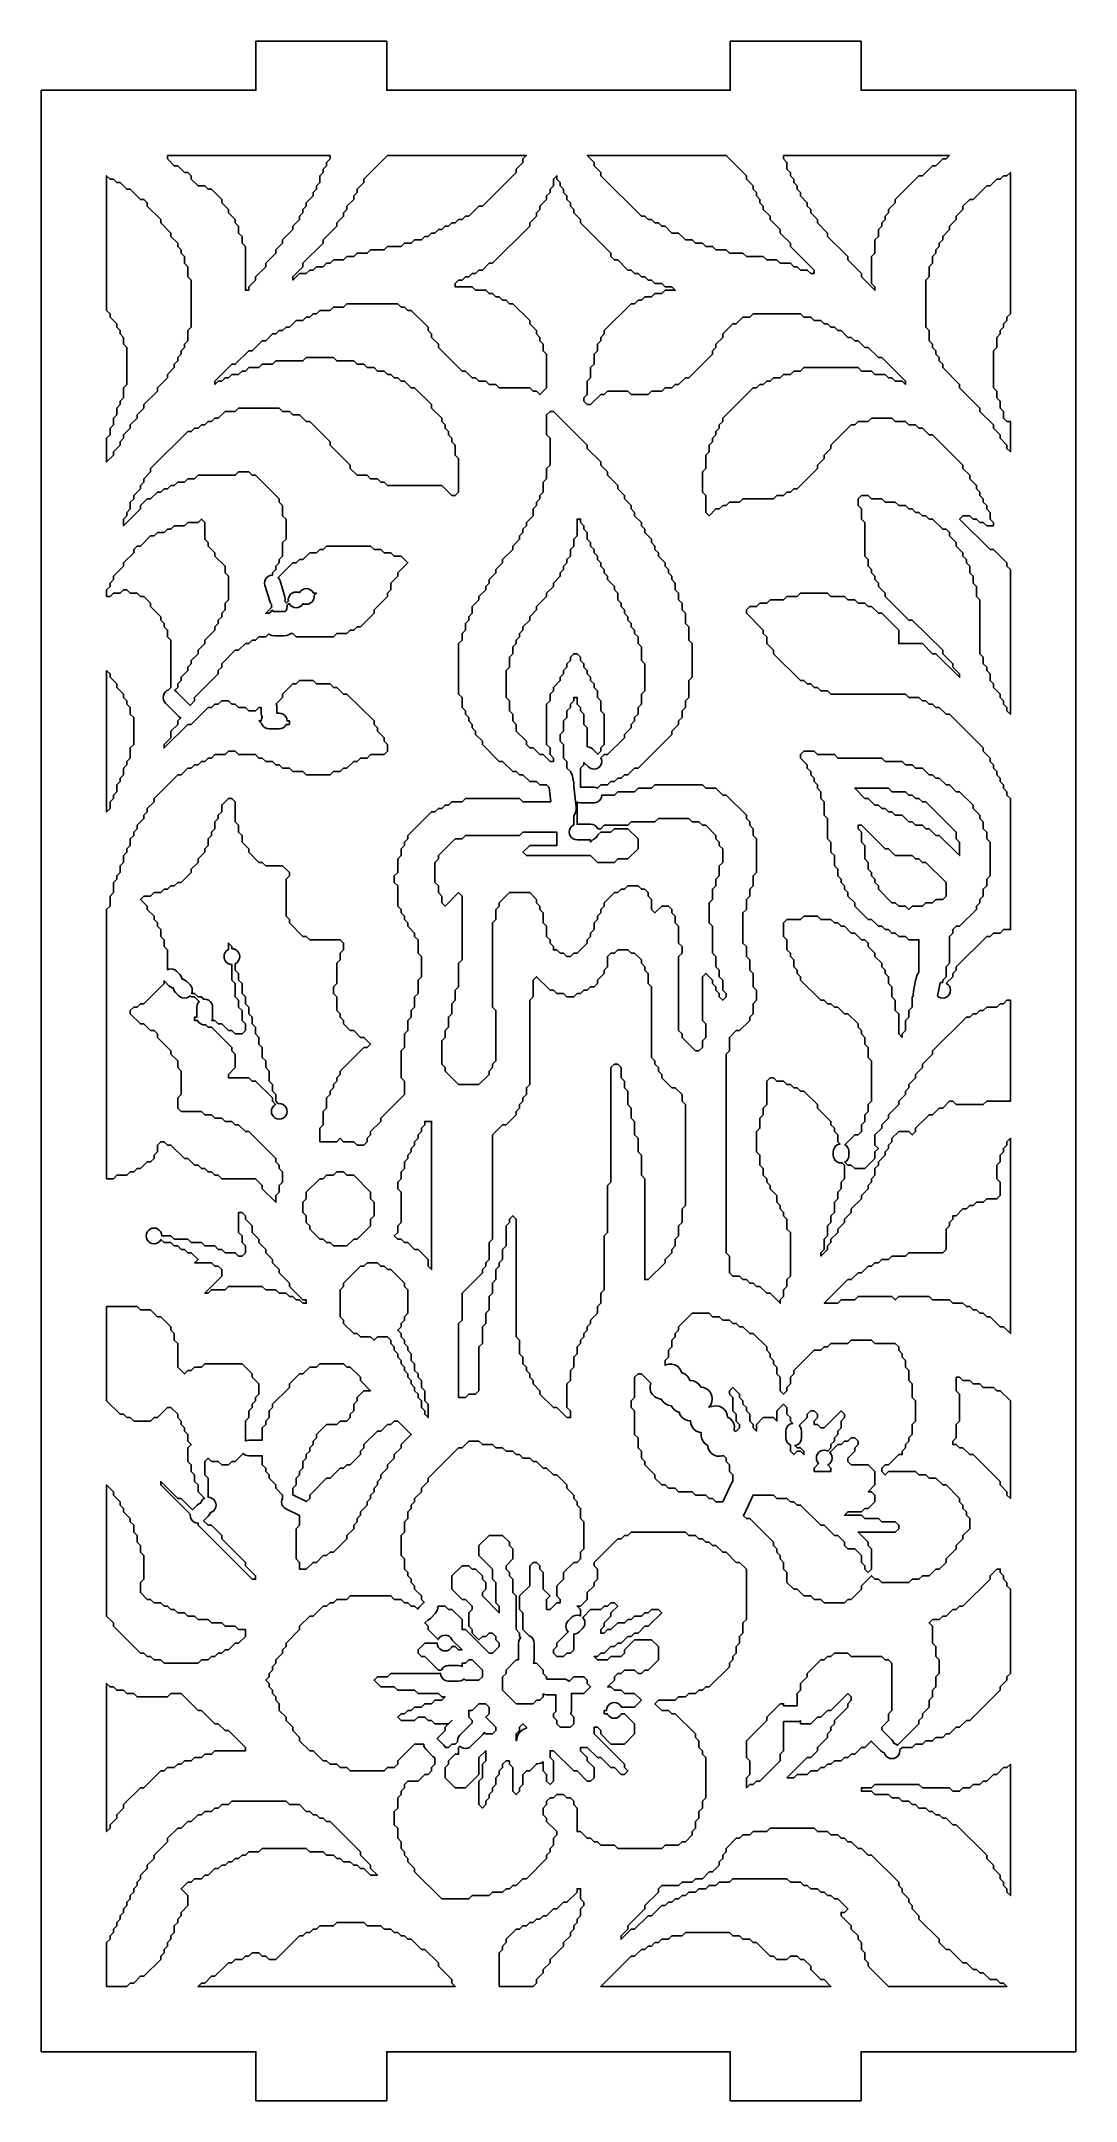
# Model space of a CAD drawing. Header units: millimetres. Extents: x 0 to 63, y 0 to 126.
import ezdxf

# ---------------------------------------------------------------- set-up
doc = ezdxf.new("R2010")
doc.units = ezdxf.units.MM
doc.layers.add('CUT', color=1, linetype='Continuous')

msp = doc.modelspace()

# ---------------------------------------------------------------- linework, layer by layer
at = {"layer": 'CUT'}
for points in [[(42.134, 126), (42.134, 123), (21.134, 123), (21.134, 126), (13.134, 126), (13.134, 123), (0, 123), (0, 3), (13.134, 3), (13.134, 0), (21.134, 0), (21.134, 3), (42.134, 3), (42.134, 0), (50.134, 0), (50.134, 3), (63.2679, 3), (63.2679, 123), (50.134, 123), (50.134, 126)], [(9.174902, 117.764706), (8.967906, 117.970588), (8.760909, 117.970588), (8.346917, 118.382353), (8.139921, 118.382353), (7.725929, 118.794118), (7.725929, 119), (17.66174, 119), (17.66174, 118.794118), (17.454744, 118.588235), (17.454744, 118.382353), (17.247748, 118.176471), (17.247748, 117.970588), (17.040752, 117.764706), (17.040752, 117.352941), (16.833756, 117.147059), (16.833756, 116.941176), (16.62676, 116.735294), (16.62676, 116.529412), (16.212768, 116.117647), (16.212768, 115.911765), (16.005772, 115.705882), (16.005772, 115.5), (15.798776, 115.294118), (15.798776, 115.088235), (15.384784, 114.676471), (15.384784, 114.470588), (14.763795, 113.852941), (14.763795, 113.647059), (14.349803, 113.235294), (14.349803, 113.029412), (13.728815, 112.411765), (13.728815, 112.205882), (13.107827, 111.588235), (13.107827, 111.382353), (12.693835, 110.970588), (12.693835, 110.764706), (12.486839, 110.764706), (12.486839, 113.441176), (12.279843, 113.647059), (12.279843, 114.058824), (12.072847, 114.264706), (12.072847, 114.676471), (11.86585, 114.882353), (11.86585, 115.088235), (11.451858, 115.5), (11.451858, 115.705882), (11.037866, 116.117647), (11.037866, 116.323529), (10.416878, 116.941176), (10.209882, 116.941176), (10.002886, 117.147059), (9.588894, 117.147059), (9.174902, 117.558824)], [(17.247748, 113.647059), (17.247748, 113.852941), (18.075732, 114.676471), (18.075732, 114.882353), (18.489725, 115.294118), (18.489725, 115.5), (18.696721, 115.705882), (18.696721, 115.911765), (19.110713, 116.323529), (19.110713, 116.529412), (19.317709, 116.735294), (19.317709, 116.941176), (19.731701, 117.352941), (19.731701, 117.558824), (21.180673, 119), (29.667512, 119), (29.460516, 118.794118), (29.460516, 118.588235), (29.046524, 118.176471), (29.046524, 117.970588), (26.976563, 115.911765), (26.769567, 115.911765), (26.148579, 115.294118), (25.941583, 115.294118), (25.734587, 115.088235), (25.527591, 115.088235), (25.320595, 114.882353), (25.113599, 114.882353), (24.906603, 114.676471), (24.699606, 114.676471), (24.49261, 114.470588), (24.285614, 114.470588), (24.078618, 114.264706), (23.871622, 114.264706), (23.664626, 114.058824), (23.45763, 114.058824), (23.250634, 113.852941), (22.836642, 113.852941), (22.629646, 113.647059), (22.215654, 113.647059), (22.008658, 113.441176), (21.180673, 113.441176), (20.973677, 113.235294), (20.145693, 113.235294), (19.938697, 113.029412), (19.317709, 113.029412), (19.110713, 112.823529), (18.696721, 112.823529), (18.489725, 112.617647), (17.868736, 112.617647), (17.66174, 112.411765), (17.454744, 112.411765), (17.247748, 112.205882), (16.833756, 112.205882), (16.62676, 112), (16.419764, 112), (16.212768, 111.794118), (15.798776, 111.794118), (15.384784, 111.382353), (15.384784, 111.588235), (16.005772, 112.205882), (16.005772, 112.411765)], [(37.11937, 115.088235), (36.912374, 115.294118), (36.705378, 115.294118), (34.221425, 117.764706), (34.221425, 117.970588), (33.807433, 118.382353), (33.807433, 118.588235), (33.393441, 119), (41.88028, 119), (43.122256, 117.764706), (43.122256, 117.558824), (43.536248, 117.147059), (43.536248, 116.941176), (43.743244, 116.735294), (43.743244, 116.529412), (43.95024, 116.323529), (43.95024, 116.117647), (44.157236, 115.911765), (44.157236, 115.705882), (44.571229, 115.294118), (44.571229, 115.088235), (45.192217, 114.470588), (45.192217, 114.264706), (45.813205, 113.647059), (45.813205, 113.441176), (47.262177, 112), (47.262177, 111.794118), (47.055181, 111.794118), (46.848185, 112), (46.434193, 112), (46.227197, 112.205882), (46.020201, 112.205882), (45.813205, 112.411765), (45.192217, 112.411765), (44.985221, 112.617647), (44.364233, 112.617647), (44.157236, 112.823529), (43.122256, 112.823529), (42.91526, 113.029412), (42.087276, 113.029412), (41.88028, 113.235294), (41.259292, 113.235294), (41.052296, 113.441176), (40.638303, 113.441176), (40.431307, 113.647059), (40.017315, 113.647059), (39.810319, 113.852941), (39.396327, 113.852941), (38.982335, 114.264706), (38.568343, 114.264706), (38.154351, 114.676471), (37.947355, 114.676471), (37.740358, 114.882353), (37.533362, 114.882353), (37.326366, 115.088235)], [(55.54202, 119), (55.335024, 118.794118), (55.128028, 118.794118), (54.714036, 118.382353), (54.50704, 118.382353), (53.886052, 117.764706), (53.679055, 117.764706), (52.230083, 116.323529), (52.230083, 116.117647), (51.816091, 115.705882), (51.816091, 115.5), (51.609095, 115.294118), (51.609095, 115.088235), (51.402099, 114.882353), (51.402099, 114.676471), (51.195103, 114.470588), (51.195103, 114.058824), (50.988107, 113.852941), (50.988107, 113.029412), (50.781111, 112.823529), (50.781111, 111.176471), (50.988107, 110.970588), (50.988107, 110.764706), (50.160122, 111.588235), (50.160122, 111.794118), (49.332138, 112.617647), (49.332138, 112.823529), (48.090162, 114.058824), (48.090162, 114.264706), (47.469174, 114.882353), (47.469174, 115.088235), (47.055181, 115.5), (47.055181, 115.705882), (46.848185, 115.911765), (46.848185, 116.117647), (46.434193, 116.529412), (46.434193, 116.735294), (46.227197, 116.941176), (46.227197, 117.147059), (46.020201, 117.352941), (46.020201, 117.558824), (45.813205, 117.764706), (45.813205, 117.970588), (45.606209, 118.176471), (45.606209, 118.588235), (45.399213, 118.794118), (45.399213, 119)], [(14.349803, 93.882353), (14.556799, 94.088235), (14.556799, 94.294118), (14.763795, 94.5), (14.763795, 95.323529), (14.970791, 95.529412), (14.970791, 96.764706), (14.763795, 96.970588), (14.763795, 97.588235), (14.556799, 97.794118), (14.556799, 98), (13.107827, 99.441176), (12.900831, 99.441176), (12.693835, 99.647059), (12.072847, 99.647059), (11.86585, 99.441176), (9.588894, 99.441176), (9.381898, 99.235294), (8.967906, 99.235294), (8.760909, 99.029412), (8.346917, 99.029412), (8.139921, 98.823529), (7.932925, 98.823529), (7.725929, 98.617647), (7.518933, 98.617647), (7.311937, 98.411765), (7.104941, 98.411765), (6.690949, 98), (6.483953, 98), (6.069961, 97.588235), (6.069961, 97.382353), (5.03498, 96.352941), (5.03498, 96.764706), (5.241976, 96.970588), (5.241976, 97.176471), (5.448972, 97.382353), (5.448972, 97.794118), (5.655969, 98), (5.655969, 98.205882), (6.069961, 98.617647), (6.069961, 98.823529), (6.276957, 99.029412), (6.276957, 99.235294), (6.690949, 99.647059), (6.690949, 99.852941), (8.967906, 102.117647), (9.174902, 102.117647), (9.381898, 102.323529), (9.588894, 102.323529), (9.79589, 102.529412), (10.002886, 102.529412), (10.209882, 102.735294), (10.416878, 102.735294), (10.623874, 102.941176), (10.83087, 102.941176), (11.244862, 103.352941), (11.86585, 103.352941), (12.072847, 103.558824), (14.556799, 103.558824), (14.763795, 103.352941), (15.177787, 103.352941), (15.384784, 103.147059), (15.798776, 103.147059), (16.212768, 102.735294), (16.419764, 102.735294), (17.66174, 101.5), (17.66174, 101.294118), (18.903717, 100.058824), (18.903717, 99.852941), (19.317709, 99.441176), (19.938697, 99.441176), (20.145693, 99.235294), (20.559685, 99.235294), (20.766681, 99.029412), (20.973677, 99.029412), (21.180673, 98.823529), (24.49261, 98.823529), (25.113599, 98.205882), (25.320595, 98.205882), (25.527591, 98.411765), (25.527591, 100.470588), (25.320595, 100.676471), (25.320595, 101.294118), (25.113599, 101.5), (25.113599, 101.705882), (24.906603, 101.911765), (24.906603, 102.117647), (24.699606, 102.323529), (24.699606, 102.529412), (24.49261, 102.735294), (24.49261, 102.941176), (23.871622, 103.558824), (23.871622, 103.764706), (22.836642, 104.794118), (22.629646, 104.794118), (22.215654, 105.205882), (22.008658, 105.205882), (21.801662, 105.411765), (21.594665, 105.411765), (21.387669, 105.617647), (21.180673, 105.617647), (20.973677, 105.823529), (20.559685, 105.823529), (20.352689, 106.029412), (19.938697, 106.029412), (19.731701, 106.235294), (19.317709, 106.235294), (19.110713, 106.441176), (18.075732, 106.441176), (17.868736, 106.647059), (16.212768, 106.647059), (16.005772, 106.441176), (14.349803, 106.441176), (14.142807, 106.235294), (13.521819, 106.235294), (13.314823, 106.029412), (12.693835, 106.029412), (12.486839, 105.823529), (12.279843, 105.823529), (12.072847, 105.617647), (11.658854, 105.617647), (11.451858, 105.411765), (11.244862, 105.411765), (11.037866, 105.205882), (10.83087, 105.205882), (10.623874, 105), (10.623874, 105.205882), (11.658854, 106.235294), (11.86585, 106.235294), (12.693835, 107.058824), (12.900831, 107.058824), (13.521819, 107.676471), (13.728815, 107.676471), (14.142807, 108.088235), (14.349803, 108.088235), (14.556799, 108.294118), (14.763795, 108.294118), (14.970791, 108.5), (15.177787, 108.5), (15.59178, 108.911765), (16.005772, 108.911765), (16.212768, 109.117647), (16.419764, 109.117647), (16.62676, 109.323529), (16.833756, 109.323529), (17.040752, 109.529412), (17.66174, 109.529412), (17.868736, 109.735294), (18.489725, 109.735294), (18.696721, 109.941176), (21.801662, 109.941176), (22.008658, 109.735294), (22.215654, 109.735294), (22.42265, 109.529412), (22.629646, 109.529412), (23.664626, 108.5), (23.664626, 108.294118), (23.871622, 108.088235), (23.871622, 107.882353), (24.285614, 107.470588), (24.285614, 107.264706), (25.734587, 105.823529), (25.941583, 105.823529), (26.355575, 105.411765), (26.562571, 105.411765), (26.769567, 105.205882), (27.183559, 105.205882), (27.390555, 105), (27.804547, 105), (28.011543, 104.794118), (29.874508, 104.794118), (30.081504, 104.588235), (30.2885, 104.588235), (30.495496, 104.382353), (30.909488, 104.794118), (30.909488, 106.852941), (30.702492, 107.058824), (30.702492, 107.470588), (30.495496, 107.676471), (30.495496, 107.882353), (30.2885, 108.088235), (30.2885, 108.294118), (29.874508, 108.705882), (29.874508, 108.911765), (28.839528, 109.941176), (28.632532, 109.941176), (28.425536, 110.147059), (28.21854, 110.147059), (28.011543, 110.352941), (27.804547, 110.352941), (27.597551, 110.558824), (27.390555, 110.558824), (27.183559, 110.764706), (26.562571, 110.764706), (26.355575, 110.970588), (25.320595, 110.970588), (25.320595, 111.176471), (25.527591, 111.382353), (25.734587, 111.382353), (25.941583, 111.588235), (26.148579, 111.588235), (26.355575, 111.794118), (26.562571, 111.794118), (26.769567, 112), (26.976563, 112), (27.390555, 112.411765), (27.597551, 112.411765), (29.874508, 114.676471), (29.874508, 114.882353), (30.2885, 115.294118), (30.2885, 115.5), (30.495496, 115.705882), (30.495496, 115.911765), (30.909488, 116.323529), (30.909488, 116.529412), (31.116484, 116.735294), (31.116484, 116.941176), (31.32348, 117.147059), (31.32348, 117.558824), (31.530477, 117.764706), (31.530477, 117.558824), (31.737473, 117.352941), (31.737473, 117.147059), (31.944469, 116.941176), (31.944469, 116.735294), (32.151465, 116.529412), (32.151465, 116.323529), (32.358461, 116.117647), (32.358461, 115.911765), (32.565457, 115.705882), (32.565457, 115.5), (32.979449, 115.088235), (32.979449, 114.882353), (34.842414, 113.029412), (34.842414, 112.823529), (35.04941, 112.617647), (35.256406, 112.617647), (35.877394, 112), (36.08439, 112), (36.291386, 111.794118), (36.498382, 111.794118), (36.705378, 111.588235), (36.912374, 111.588235), (37.11937, 111.382353), (37.326366, 111.382353), (37.533362, 111.176471), (37.947355, 111.176471), (38.154351, 110.970588), (38.568343, 110.970588), (38.775339, 110.764706), (38.154351, 110.764706), (37.947355, 110.558824), (37.533362, 110.558824), (37.326366, 110.352941), (36.912374, 110.352941), (36.705378, 110.147059), (36.498382, 110.147059), (36.291386, 109.941176), (36.08439, 109.941176), (34.428421, 108.294118), (34.428421, 108.088235), (34.221425, 107.882353), (34.221425, 107.676471), (34.014429, 107.470588), (34.014429, 107.058824), (33.807433, 106.852941), (33.807433, 106.235294), (33.600437, 106.029412), (33.600437, 105.411765), (33.393441, 105.205882), (33.393441, 104.382353), (33.186445, 104.176471), (33.186445, 103.970588), (33.393441, 103.764706), (33.600437, 103.764706), (34.221425, 104.382353), (34.428421, 104.382353), (34.635418, 104.588235), (35.877394, 104.588235), (36.08439, 104.382353), (37.11937, 104.382353), (37.326366, 104.588235), (37.947355, 104.588235), (38.154351, 104.794118), (38.568343, 104.794118), (38.775339, 105), (38.982335, 105), (39.396327, 105.411765), (39.603323, 105.411765), (41.052296, 106.852941), (41.052296, 107.058824), (41.259292, 107.264706), (41.259292, 107.470588), (41.673284, 107.882353), (41.673284, 108.088235), (42.294272, 108.705882), (42.501268, 108.705882), (42.91526, 109.117647), (43.329252, 109.117647), (43.536248, 109.323529), (46.434193, 109.323529), (46.641189, 109.117647), (47.055181, 109.117647), (47.262177, 108.911765), (47.67617, 108.911765), (47.883166, 108.705882), (48.090162, 108.705882), (48.297158, 108.5), (48.504154, 108.5), (48.71115, 108.294118), (48.918146, 108.294118), (49.332138, 107.882353), (49.539134, 107.882353), (49.74613, 107.676471), (49.953126, 107.676471), (50.367118, 107.264706), (50.574114, 107.264706), (51.195103, 106.647059), (51.402099, 106.647059), (52.851071, 105.205882), (52.851071, 105), (52.644075, 105.205882), (52.230083, 105.205882), (52.023087, 105.411765), (51.816091, 105.411765), (51.609095, 105.617647), (50.988107, 105.617647), (50.781111, 105.823529), (50.160122, 105.823529), (49.953126, 106.029412), (46.641189, 106.029412), (46.434193, 105.823529), (46.020201, 105.823529), (45.813205, 105.617647), (45.399213, 105.617647), (45.192217, 105.411765), (44.778225, 105.411765), (44.571229, 105.205882), (44.364233, 105.205882), (44.157236, 105), (43.95024, 105), (43.743244, 104.794118), (43.536248, 104.794118), (41.673284, 102.941176), (41.673284, 102.735294), (41.466288, 102.529412), (41.466288, 102.323529), (41.259292, 102.117647), (41.259292, 101.911765), (41.052296, 101.705882), (41.052296, 101.5), (40.845299, 101.294118), (40.845299, 100.882353), (40.638303, 100.676471), (40.638303, 99.852941), (40.431307, 99.647059), (40.431307, 98.411765), (40.638303, 98.205882), (40.638303, 97.176471), (40.845299, 96.970588), (41.259292, 97.382353), (41.466288, 97.382353), (41.673284, 97.588235), (41.88028, 97.588235), (42.087276, 97.794118), (42.708264, 97.794118), (42.91526, 98), (44.778225, 98), (44.985221, 98.205882), (45.399213, 98.205882), (45.606209, 98.411765), (45.813205, 98.411765), (46.020201, 98.617647), (46.227197, 98.617647), (47.469174, 99.852941), (47.469174, 100.058824), (47.883166, 100.470588), (47.883166, 100.676471), (48.297158, 101.088235), (48.297158, 101.294118), (49.539134, 102.529412), (49.74613, 102.529412), (49.953126, 102.735294), (50.574114, 102.735294), (50.781111, 102.941176), (52.023087, 102.941176), (52.230083, 102.735294), (52.851071, 102.735294), (53.058067, 102.529412), (53.472059, 102.529412), (53.679055, 102.323529), (53.886052, 102.323529), (54.300044, 101.911765), (54.50704, 101.911765), (56.370004, 100.058824), (56.370004, 99.852941), (56.783996, 99.441176), (56.783996, 99.235294), (57.197989, 98.823529), (57.197989, 98.617647), (57.404985, 98.411765), (57.404985, 98.205882), (57.611981, 98), (57.611981, 97.794118), (57.818977, 97.588235), (57.818977, 97.382353), (58.025973, 97.176471), (58.025973, 96.764706), (58.232969, 96.558824), (58.232969, 96.352941), (57.818977, 96.352941), (57.611981, 96.558824), (57.404985, 96.558824), (57.197989, 96.764706), (56.990992, 96.764706), (56.783996, 96.970588), (56.370004, 96.970588), (56.163008, 96.764706), (58.025973, 94.911765), (58.232969, 94.911765), (59.060953, 94.088235), (59.060953, 93.882353), (59.267949, 93.676471), (59.267949, 84.823529), (59.060953, 85.029412), (59.060953, 85.235294), (58.853957, 85.441176), (58.853957, 85.647059), (58.646961, 85.852941), (58.646961, 86.058824), (58.232969, 86.470588), (58.232969, 86.676471), (58.025973, 86.882353), (58.025973, 87.294118), (57.818977, 87.5), (57.818977, 87.705882), (57.611981, 87.911765), (57.611981, 88.323529), (57.404985, 88.529412), (57.404985, 91.823529), (57.197989, 92.029412), (57.197989, 92.647059), (56.990992, 92.852941), (56.990992, 93.264706), (56.783996, 93.470588), (56.783996, 93.882353), (56.577, 94.088235), (56.577, 94.294118), (56.370004, 94.5), (56.370004, 94.705882), (55.956012, 95.117647), (55.956012, 95.323529), (55.54202, 95.735294), (55.54202, 95.941176), (55.335024, 96.147059), (55.128028, 96.147059), (54.50704, 96.764706), (54.300044, 96.764706), (54.093048, 96.970588), (53.886052, 96.970588), (53.679055, 97.176471), (53.472059, 97.176471), (53.265063, 97.382353), (53.058067, 97.382353), (52.851071, 97.588235), (52.437079, 97.588235), (52.230083, 97.794118), (51.609095, 97.794118), (51.402099, 98), (50.781111, 98), (50.574114, 98.205882), (50.160122, 98.205882), (49.953126, 98), (49.953126, 97.588235), (50.160122, 97.382353), (50.160122, 96.764706), (50.367118, 96.558824), (50.367118, 94.5), (50.574114, 94.294118), (50.574114, 93.882353), (50.781111, 93.676471), (50.781111, 93.470588), (50.988107, 93.264706), (50.988107, 93.058824), (51.195103, 92.852941), (51.195103, 92.647059), (51.609095, 92.235294), (51.609095, 92.029412), (53.058067, 90.588235), (53.265063, 90.588235), (55.128028, 88.735294), (55.128028, 88.529412), (55.749016, 87.911765), (55.749016, 87.705882), (56.163008, 87.294118), (56.163008, 87.088235), (54.714036, 88.529412), (54.50704, 88.529412), (53.886052, 89.147059), (52.437079, 89.147059), (52.437079, 89.970588), (51.402099, 91), (51.195103, 91), (50.781111, 91.411765), (50.574114, 91.411765), (50.367118, 91.617647), (49.953126, 91.617647), (49.74613, 91.823529), (49.332138, 91.823529), (49.125142, 92.029412), (48.297158, 92.029412), (48.090162, 92.235294), (46.434193, 92.235294), (46.227197, 92.029412), (45.606209, 92.029412), (45.399213, 91.823529), (44.571229, 91.823529), (44.364233, 91.617647), (43.95024, 91.617647), (43.743244, 91.411765), (43.329252, 91.411765), (43.122256, 91.205882), (43.122256, 91), (44.157236, 89.970588), (44.157236, 89.764706), (44.364233, 89.558824), (44.364233, 89.147059), (44.778225, 88.735294), (44.778225, 88.529412), (46.434193, 86.882353), (46.641189, 86.882353), (46.848185, 86.676471), (47.055181, 86.676471), (47.262177, 86.470588), (47.469174, 86.470588), (47.67617, 86.264706), (48.090162, 86.264706), (48.297158, 86.058824), (52.851071, 86.058824), (53.058067, 85.852941), (53.679055, 85.852941), (53.886052, 85.647059), (54.093048, 85.647059), (54.300044, 85.441176), (54.50704, 85.441176), (54.714036, 85.235294), (54.921032, 85.235294), (55.335024, 84.823529), (55.54202, 84.823529), (57.611981, 82.764706), (57.611981, 82.558824), (58.025973, 82.147059), (58.025973, 81.941176), (58.232969, 81.735294), (58.232969, 81.529412), (58.439965, 81.323529), (58.439965, 81.117647), (58.646961, 80.911765), (58.646961, 80.705882), (58.853957, 80.5), (58.853957, 80.294118), (59.060953, 80.088235), (59.060953, 79.882353), (59.267949, 79.676471), (59.267949, 71.647059), (58.853957, 71.647059), (58.646961, 71.441176), (58.232969, 71.441176), (58.025973, 71.235294), (57.818977, 71.235294), (55.956012, 69.382353), (55.956012, 69.176471), (55.749016, 68.970588), (55.749016, 68.764706), (55.347515, 68.365365), (55.368028, 68.356869), (55.467439, 68.280588), (55.54372, 68.181176), (55.591672, 68.06541), (55.608028, 67.941176), (55.591672, 67.816943), (55.54372, 67.701176), (55.467439, 67.601765), (55.368028, 67.525484), (55.252261, 67.477532), (55.128028, 67.461176), (55.003795, 67.477532), (54.888028, 67.525484), (54.808485, 67.58652), (54.971682, 68.391519), (55.003795, 68.404821), (55.128028, 68.421176), (55.128028, 68.558824), (55.335024, 68.764706), (55.335024, 69.382353), (55.54202, 69.588235), (55.54202, 71.235294), (55.749016, 71.441176), (55.749016, 71.647059), (55.956012, 71.852941), (56.163008, 71.852941), (57.197989, 72.882353), (57.197989, 73.088235), (57.404985, 73.294118), (57.404985, 73.5), (57.611981, 73.705882), (57.611981, 74.117647), (57.818977, 74.323529), (57.818977, 74.735294), (58.025973, 74.941176), (58.025973, 77), (57.818977, 77.205882), (57.818977, 77.617647), (57.611981, 77.823529), (57.611981, 78.235294), (57.404985, 78.441176), (57.404985, 78.647059), (56.990992, 79.058824), (56.990992, 79.264706), (56.163008, 80.088235), (55.956012, 80.088235), (55.54202, 80.5), (55.335024, 80.5), (54.921032, 80.911765), (54.714036, 80.911765), (54.50704, 81.117647), (54.300044, 81.117647), (53.886052, 81.529412), (53.472059, 81.529412), (53.265063, 81.735294), (52.851071, 81.735294), (52.644075, 81.941176), (51.609095, 81.941176), (51.402099, 82.147059), (48.71115, 82.147059), (48.504154, 82.352941), (47.469174, 82.352941), (47.262177, 82.558824), (46.641189, 82.558824), (46.434193, 82.352941), (46.434193, 82.147059), (46.848185, 81.735294), (46.848185, 81.529412), (47.055181, 81.323529), (47.055181, 81.117647), (47.262177, 80.911765), (47.262177, 80.705882), (47.469174, 80.5), (47.469174, 80.294118), (47.67617, 80.088235), (47.67617, 79.676471), (47.883166, 79.470588), (47.883166, 78.647059), (48.090162, 78.441176), (48.090162, 77.205882), (48.297158, 77), (48.297158, 76.382353), (48.504154, 76.176471), (48.504154, 75.558824), (48.71115, 75.352941), (48.71115, 74.941176), (48.918146, 74.735294), (48.918146, 74.529412), (49.125142, 74.323529), (49.125142, 74.117647), (49.332138, 73.911765), (49.332138, 73.705882), (49.74613, 73.294118), (49.74613, 73.088235), (50.574114, 72.264706), (50.781111, 72.264706), (51.195103, 71.852941), (51.402099, 71.852941), (51.609095, 71.647059), (51.816091, 71.647059), (52.023087, 71.441176), (52.230083, 71.441176), (52.437079, 71.235294), (52.851071, 71.235294), (53.058067, 71.029412), (53.679055, 71.029412), (53.679055, 69.048067), (53.67631, 69.045677), (53.566939, 68.883285), (53.503324, 68.698118), (53.47585, 68.562593), (53.472059, 68.558824), (53.472059, 68.543897), (53.336585, 67.875645), (53.323063, 67.680323), (53.338295, 67.60225), (53.265063, 67.529412), (53.265063, 66.911765), (53.058067, 66.705882), (53.058067, 66.294118), (52.851071, 66.088235), (52.851071, 65.470588), (52.644075, 65.264706), (52.644075, 65.058824), (52.437079, 65.264706), (52.437079, 66.5), (52.230083, 66.705882), (52.230083, 67.323529), (52.023087, 67.529412), (52.023087, 68.147059), (51.816091, 68.352941), (51.816091, 68.764706), (51.609095, 68.970588), (51.609095, 69.176471), (51.402099, 69.382353), (51.402099, 69.588235), (50.988107, 70), (50.988107, 70.205882), (50.574114, 70.617647), (50.574114, 70.823529), (50.367118, 71.029412), (50.160122, 71.029412), (49.74613, 71.441176), (49.539134, 71.441176), (49.125142, 71.852941), (48.918146, 71.852941), (48.71115, 72.058824), (48.504154, 72.058824), (48.297158, 72.264706), (47.67617, 72.264706), (47.469174, 72.470588), (46.641189, 72.470588), (46.434193, 72.264706), (45.606209, 72.264706), (45.399213, 72.058824), (45.399213, 71.235294), (45.606209, 71.029412), (45.606209, 70.411765), (45.813205, 70.205882), (45.813205, 70), (46.020201, 69.794118), (46.020201, 69.382353), (46.227197, 69.176471), (46.227197, 68.970588), (46.434193, 68.764706), (46.434193, 68.558824), (47.67617, 67.323529), (47.883166, 67.323529), (48.090162, 67.117647), (48.297158, 67.117647), (48.504154, 66.911765), (48.71115, 66.911765), (49.125142, 66.5), (49.332138, 66.5), (49.953126, 65.882353), (49.953126, 65.676471), (50.160122, 65.470588), (50.160122, 65.264706), (50.367118, 65.058824), (50.367118, 64.647059), (50.574114, 64.441176), (50.574114, 63.823529), (50.781111, 63.617647), (50.781111, 61.147059), (50.574114, 60.941176), (50.574114, 60.529412), (50.367118, 60.323529), (50.367118, 59.911765), (50.160122, 59.705882), (50.160122, 59.294118), (49.953126, 59.088235), (49.74613, 59.088235), (49.137633, 58.483012), (49.158146, 58.474516), (49.257557, 58.398235), (49.333838, 58.298824), (49.38179, 58.183057), (49.398146, 58.058824), (49.398146, 57.852941), (49.38179, 57.728708), (49.333838, 57.612941), (49.257557, 57.51353), (49.158146, 57.437249), (49.137633, 57.428752), (49.332138, 57.235294), (49.539134, 57.235294), (49.74613, 57.029412), (50.367118, 57.029412), (50.988107, 57.647059), (50.988107, 58.058824), (51.195103, 58.264706), (50.988107, 58.470588), (50.988107, 59.088235), (51.402099, 59.5), (51.402099, 59.705882), (51.816091, 60.117647), (51.816091, 60.323529), (52.437079, 60.941176), (52.437079, 61.147059), (52.851071, 61.558824), (52.851071, 61.764706), (53.058067, 61.970588), (53.058067, 62.176471), (53.472059, 62.588235), (53.472059, 62.794118), (53.886052, 63.205882), (53.886052, 63.411765), (54.50704, 64.029412), (54.50704, 64.235294), (56.577, 66.294118), (56.783996, 66.294118), (56.990992, 66.5), (57.197989, 66.5), (57.404985, 66.705882), (57.611981, 66.705882), (57.818977, 66.911765), (58.439965, 66.911765), (58.646961, 67.117647), (58.853957, 67.117647), (59.060953, 67.323529), (59.267949, 67.323529), (59.267949, 61.147059), (57.818977, 61.147059), (57.611981, 60.941176), (55.956012, 60.941176), (55.749016, 61.147059), (55.54202, 61.147059), (55.128028, 60.735294), (54.921032, 60.735294), (54.50704, 60.323529), (54.300044, 60.323529), (53.472059, 59.5), (53.472059, 59.294118), (53.265063, 59.088235), (53.058067, 59.294118), (52.437079, 59.294118), (52.023087, 58.882353), (52.023087, 58.676471), (51.816091, 58.470588), (51.816091, 58.264706), (51.609095, 58.058824), (51.609095, 57.852941), (51.195103, 57.441176), (51.195103, 57.235294), (50.988107, 57.029412), (50.988107, 56.617647), (50.781111, 56.411765), (50.781111, 56.205882), (50.574114, 56), (50.574114, 55.794118), (50.160122, 55.382353), (50.160122, 55.176471), (49.539134, 54.558824), (49.539134, 54.352941), (49.125142, 53.941176), (49.125142, 53.735294), (48.71115, 53.323529), (48.71115, 53.117647), (48.297158, 52.705882), (48.297158, 52.5), (48.090162, 52.294118), (48.090162, 52.088235), (47.67617, 51.676471), (47.67617, 51.882353), (47.883166, 52.088235), (47.883166, 52.705882), (48.090162, 52.911765), (48.090162, 53.529412), (48.297158, 53.735294), (48.297158, 54.147059), (48.504154, 54.352941), (48.504154, 54.970588), (48.71115, 55.176471), (48.71115, 55.588235), (48.918146, 55.794118), (48.918146, 56.205882), (49.125142, 56.411765), (49.125142, 57.235294), (48.978731, 57.380917), (48.918146, 57.372941), (48.793913, 57.389297), (48.678146, 57.437249), (48.578735, 57.51353), (48.502454, 57.612941), (48.454502, 57.728708), (48.438146, 57.852941), (48.438146, 58.058824), (48.454502, 58.183057), (48.502454, 58.298824), (48.578735, 58.398235), (48.678146, 58.474516), (48.793913, 58.522468), (48.857561, 58.530847), (48.71115, 58.676471), (48.71115, 59.088235), (48.504154, 59.294118), (48.504154, 59.5), (48.297158, 59.705882), (48.297158, 59.911765), (47.469174, 60.735294), (47.469174, 60.941176), (46.641189, 61.764706), (46.434193, 61.764706), (46.227197, 61.970588), (46.020201, 61.970588), (45.813205, 62.176471), (45.606209, 62.176471), (45.399213, 62.382353), (44.985221, 62.382353), (44.778225, 62.588235), (44.571229, 62.588235), (44.364233, 62.382353), (44.364233, 60.941176), (44.157236, 60.735294), (44.157236, 60.323529), (43.95024, 60.117647), (43.95024, 59.5), (43.743244, 59.294118), (43.743244, 58.058824), (43.95024, 57.852941), (43.95024, 57.235294), (44.157236, 57.029412), (44.157236, 56.617647), (44.364233, 56.411765), (44.364233, 56.205882), (44.571229, 56), (44.571229, 55.794118), (44.985221, 55.382353), (44.985221, 54.970588), (45.192217, 54.764706), (45.192217, 54.558824), (45.399213, 54.352941), (45.399213, 54.147059), (45.606209, 53.941176), (45.606209, 53.323529), (45.813205, 53.117647), (45.813205, 50.441176), (45.606209, 50.235294), (45.606209, 49.823529), (45.399213, 49.617647), (45.399213, 49.205882), (45.192217, 49), (45.192217, 48.794118), (44.571229, 49.411765), (44.364233, 49.411765), (43.95024, 49.823529), (43.743244, 49.823529), (43.536248, 50.029412), (43.329252, 50.029412), (43.122256, 50.235294), (42.91526, 50.235294), (42.708264, 50.441176), (42.294272, 50.441176), (42.087276, 50.647059), (42.087276, 51.676471), (41.88028, 51.882353), (41.88028, 64.029412), (42.087276, 64.235294), (42.087276, 65.058824), (42.501268, 65.470588), (42.708264, 65.470588), (43.329252, 66.088235), (43.329252, 66.294118), (43.536248, 66.5), (43.536248, 67.117647), (43.743244, 67.323529), (43.743244, 67.941176), (43.536248, 68.147059), (43.536248, 68.970588), (43.329252, 69.176471), (43.329252, 69.794118), (43.122256, 70), (43.122256, 70.617647), (42.91526, 70.823529), (42.91526, 72.676471), (43.122256, 72.882353), (43.122256, 73.5), (43.329252, 73.705882), (43.329252, 74.117647), (43.536248, 74.323529), (43.536248, 74.941176), (43.743244, 75.147059), (43.743244, 77.205882), (43.536248, 77.411765), (43.536248, 77.823529), (43.329252, 78.029412), (43.329252, 78.235294), (43.122256, 78.441176), (43.122256, 78.647059), (41.88028, 79.882353), (41.673284, 79.882353), (41.259292, 80.294118), (40.638303, 80.294118), (40.431307, 80.5), (37.533362, 80.5), (37.326366, 80.294118), (36.498382, 80.294118), (36.291386, 80.088235), (35.256406, 80.088235), (35.04941, 79.882353), (34.287433, 79.882353), (34.271078, 79.75812), (34.223125, 79.642353), (34.146845, 79.542942), (34.047433, 79.466661), (33.931666, 79.418709), (33.807433, 79.402353), (32.979449, 79.402353), (32.855216, 79.418709), (32.772453, 79.45299), (32.772453, 78.097647), (33.600437, 78.097647), (33.72467, 78.081291), (33.840437, 78.033339), (33.939848, 77.957058), (34.016129, 77.857647), (34.030261, 77.823529), (34.221425, 77.823529), (34.428421, 78.029412), (35.877394, 78.029412), (36.08439, 78.235294), (37.533362, 78.235294), (37.740358, 78.441176), (39.603323, 78.441176), (39.810319, 78.235294), (40.224311, 78.235294), (40.431307, 78.029412), (40.638303, 78.029412), (41.259292, 77.411765), (41.259292, 77.205882), (41.466288, 77), (41.466288, 76.794118), (41.673284, 76.588235), (41.673284, 75.764706), (41.466288, 75.558824), (41.466288, 74.941176), (41.259292, 74.735294), (41.259292, 74.323529), (41.052296, 74.117647), (41.052296, 73.5), (40.845299, 73.294118), (40.845299, 72.058824), (41.052296, 71.852941), (41.052296, 70.205882), (41.259292, 70), (41.259292, 69.382353), (41.466288, 69.176471), (41.466288, 68.764706), (41.673284, 68.558824), (41.673284, 67.941176), (41.88028, 67.735294), (41.88028, 67.529412), (41.673284, 67.323529), (41.466288, 67.529412), (41.466288, 67.735294), (41.259292, 67.941176), (41.259292, 68.147059), (41.052296, 68.352941), (41.052296, 68.558824), (40.638303, 68.970588), (40.431307, 68.764706), (40.431307, 66.088235), (40.638303, 65.882353), (40.638303, 65.058824), (40.431307, 64.852941), (40.431307, 64.441176), (40.224311, 64.235294), (40.017315, 64.235294), (39.189331, 65.058824), (39.189331, 65.264706), (38.982335, 65.470588), (38.982335, 70), (39.189331, 70.205882), (39.189331, 70.617647), (38.982335, 70.823529), (38.982335, 71.852941), (38.775339, 72.058824), (38.775339, 72.470588), (38.568343, 72.676471), (38.568343, 72.882353), (38.361347, 73.088235), (37.947355, 73.088235), (37.533362, 72.676471), (37.326366, 72.882353), (37.326366, 73.5), (37.11937, 73.705882), (37.11937, 73.911765), (36.912374, 74.117647), (36.705378, 74.117647), (36.498382, 74.323529), (35.877394, 74.323529), (35.670398, 74.117647), (35.463402, 74.117647), (35.256406, 73.911765), (35.04941, 73.911765), (34.428421, 73.294118), (34.428421, 73.088235), (34.221425, 72.882353), (34.221425, 72.676471), (34.014429, 72.470588), (34.014429, 72.264706), (33.807433, 72.058824), (33.807433, 71.647059), (33.600437, 71.441176), (33.600437, 71.235294), (33.393441, 71.029412), (33.393441, 70.823529), (32.772453, 70.205882), (32.565457, 70.205882), (32.358461, 70), (32.151465, 70), (31.944469, 70.205882), (31.737473, 70.205882), (31.530477, 70.411765), (31.32348, 70.411765), (31.32348, 70.617647), (31.116484, 70.823529), (31.116484, 71.029412), (30.909488, 71.235294), (30.909488, 71.852941), (30.702492, 72.058824), (30.702492, 72.676471), (30.495496, 72.882353), (30.495496, 73.088235), (30.2885, 73.294118), (30.2885, 73.5), (29.874508, 73.911765), (28.632532, 73.911765), (28.011543, 73.294118), (28.011543, 73.088235), (27.804547, 72.882353), (27.804547, 72.264706), (27.597551, 72.058824), (27.597551, 66.911765), (27.804547, 66.705882), (27.804547, 63.617647), (27.597551, 63.411765), (27.597551, 63.205882), (27.390555, 63), (27.390555, 62.794118), (26.769567, 62.176471), (25.527591, 62.176471), (24.699606, 63), (24.699606, 63.205882), (24.49261, 63.411765), (24.49261, 64.852941), (24.699606, 65.058824), (24.699606, 65.470588), (24.906603, 65.676471), (24.906603, 66.294118), (25.113599, 66.5), (25.113599, 67.117647), (25.320595, 67.323529), (25.320595, 67.941176), (25.527591, 68.147059), (25.527591, 69.588235), (25.734587, 69.794118), (25.734587, 73.705882), (25.527591, 73.911765), (24.699606, 73.088235), (24.49261, 73.294118), (24.49261, 73.705882), (24.285614, 73.911765), (24.285614, 74.323529), (24.078618, 74.529412), (24.078618, 75.764706), (24.285614, 75.970588), (24.285614, 76.176471), (25.320595, 77.205882), (25.734587, 77.205882), (25.941583, 77.411765), (29.25352, 77.411765), (29.460516, 77.617647), (31.530477, 77.617647), (31.530477, 76.794118), (29.874508, 76.794118), (29.460516, 76.382353), (29.667512, 76.176471), (33.600437, 76.176471), (34.014429, 75.764706), (35.04941, 75.764706), (35.256406, 75.970588), (35.877394, 75.970588), (36.498382, 76.588235), (36.498382, 77.205882), (35.877394, 77.823529), (35.04941, 77.823529), (34.842414, 77.617647), (34.221425, 77.617647), (34.041354, 77.438544), (34.016129, 77.377647), (33.939848, 77.278236), (33.840437, 77.201955), (33.777113, 77.175725), (33.600437, 77), (33.600437, 77.137647), (32.772453, 77.137647), (32.64822, 77.154003), (32.532453, 77.201955), (32.433042, 77.278236), (32.356761, 77.377647), (32.308809, 77.493414), (32.292453, 77.617647), (32.308809, 77.74188), (32.356761, 77.857647), (32.433042, 77.957058), (32.532453, 78.033339), (32.565457, 78.04701), (32.565457, 78.613014), (32.653158, 78.758871), (32.707184, 78.947059), (32.710662, 79.142817), (32.565457, 80.420823), (32.565457, 80.705882), (32.528942, 80.7422), (32.507362, 80.932136), (32.460056, 81.122124), (32.365189, 81.293395), (32.358461, 81.300366), (32.358461, 81.323529), (32.151465, 81.529412), (32.151465, 81.941176), (31.944469, 82.147059), (31.944469, 82.970588), (31.737473, 83.176471), (31.737473, 83.588235), (31.944469, 83.794118), (31.944469, 84.411765), (32.151465, 84.617647), (32.151465, 85.029412), (32.358461, 85.235294), (32.358461, 85.441176), (32.565457, 85.647059), (32.565457, 85.852941), (32.772453, 85.852941), (32.772453, 85.441176), (32.979449, 85.235294), (32.979449, 85.029412), (33.186445, 84.823529), (33.186445, 84.205882), (33.393441, 84), (33.393441, 82.832773), (33.516423, 82.816919), (33.632319, 82.769279), (33.731936, 82.693267), (34.044266, 82.382617), (34.221425, 82.558824), (34.221425, 82.764706), (34.428421, 82.970588), (34.428421, 84.823529), (34.221425, 85.029412), (34.221425, 85.647059), (34.014429, 85.852941), (34.014429, 86.264706), (33.807433, 86.470588), (33.807433, 86.676471), (33.600437, 86.882353), (33.600437, 87.088235), (33.393441, 87.294118), (33.393441, 87.5), (33.186445, 87.705882), (33.186445, 87.911765), (32.979449, 88.117647), (32.979449, 88.323529), (32.772453, 88.529412), (32.565457, 88.529412), (32.358461, 88.323529), (32.358461, 88.117647), (32.151465, 87.911765), (32.151465, 87.705882), (31.944469, 87.5), (31.944469, 87.294118), (31.737473, 87.088235), (31.737473, 86.882353), (31.32348, 86.470588), (31.32348, 86.264706), (31.116484, 86.058824), (31.116484, 85.647059), (30.909488, 85.441176), (30.909488, 82.970588), (31.116484, 82.764706), (31.116484, 82.352941), (31.32348, 82.147059), (31.32348, 81.941176), (31.116484, 81.941176), (30.702492, 82.352941), (30.495496, 82.352941), (30.081504, 82.764706), (29.874508, 82.764706), (29.667512, 82.970588), (29.667512, 83.176471), (29.046524, 83.794118), (29.046524, 84.205882), (28.839528, 84.411765), (28.839528, 84.823529), (28.632532, 85.029412), (28.632532, 85.647059), (28.425536, 85.852941), (28.425536, 87.5), (28.632532, 87.705882), (28.632532, 88.323529), (28.839528, 88.529412), (28.839528, 88.941176), (29.046524, 89.147059), (29.046524, 89.352941), (29.25352, 89.558824), (29.25352, 89.764706), (29.460516, 89.970588), (29.460516, 90.176471), (29.874508, 90.588235), (29.874508, 90.794118), (30.2885, 91.205882), (30.2885, 91.411765), (30.909488, 92.029412), (30.909488, 92.235294), (31.32348, 92.647059), (31.32348, 92.852941), (31.737473, 93.264706), (31.737473, 93.470588), (31.944469, 93.676471), (31.944469, 93.882353), (32.151465, 94.088235), (32.151465, 94.294118), (32.358461, 94.5), (32.358461, 94.911765), (32.565457, 95.117647), (32.565457, 95.529412), (32.772453, 95.735294), (32.772453, 96.764706), (32.979449, 96.764706), (32.979449, 96.558824), (33.186445, 96.352941), (33.186445, 96.147059), (33.393441, 95.941176), (33.393441, 95.529412), (33.600437, 95.323529), (33.600437, 95.117647), (33.807433, 94.911765), (33.807433, 94.705882), (34.014429, 94.5), (34.014429, 94.294118), (34.221425, 94.088235), (34.221425, 93.882353), (34.428421, 93.676471), (34.428421, 93.470588), (34.635418, 93.264706), (34.635418, 93.058824), (35.04941, 92.647059), (35.04941, 92.441176), (35.256406, 92.235294), (35.256406, 91.823529), (35.463402, 91.617647), (35.463402, 91.411765), (35.670398, 91.205882), (35.670398, 91), (35.877394, 90.794118), (35.877394, 90.588235), (36.08439, 90.382353), (36.08439, 90.176471), (36.291386, 89.970588), (36.291386, 89.764706), (36.498382, 89.558824), (36.498382, 89.147059), (36.705378, 88.941176), (36.705378, 88.117647), (36.912374, 87.911765), (36.912374, 86.264706), (36.705378, 86.058824), (36.705378, 85.441176), (36.498382, 85.235294), (36.498382, 84.823529), (36.291386, 84.617647), (36.291386, 84.411765), (36.08439, 84.205882), (36.08439, 84), (35.670398, 83.588235), (35.670398, 83.382353), (34.635418, 82.352941), (34.428421, 82.352941), (34.232561, 82.158135), (34.270741, 82.06666), (34.287432, 81.942471), (34.271411, 81.818194), (34.223771, 81.702299), (34.147759, 81.602682), (34.048554, 81.526133), (33.932917, 81.477869), (33.808728, 81.461178), (33.684451, 81.477199), (33.568555, 81.524838), (33.468939, 81.600851), (33.186445, 81.881825), (33.186445, 81.735294), (32.979449, 81.529412), (32.979449, 80.362353), (33.807433, 80.362353), (33.931666, 80.345997), (34.026921, 80.306542), (34.221425, 80.5), (34.635418, 80.5), (34.842414, 80.705882), (35.04941, 80.705882), (35.256406, 80.911765), (35.463402, 80.911765), (35.670398, 81.117647), (35.877394, 81.117647), (36.291386, 81.529412), (36.498382, 81.529412), (38.568343, 83.588235), (38.568343, 83.794118), (38.982335, 84.205882), (38.982335, 84.411765), (39.189331, 84.617647), (39.189331, 85.029412), (39.396327, 85.235294), (39.396327, 85.647059), (39.603323, 85.852941), (39.603323, 86.882353), (39.810319, 87.088235), (39.810319, 89.147059), (39.603323, 89.352941), (39.603323, 90.176471), (39.396327, 90.382353), (39.396327, 91), (39.189331, 91.205882), (39.189331, 91.617647), (38.982335, 91.823529), (38.982335, 92.235294), (38.775339, 92.441176), (38.775339, 92.852941), (38.568343, 93.058824), (38.568343, 93.264706), (38.361347, 93.470588), (38.361347, 93.676471), (38.154351, 93.882353), (38.154351, 94.088235), (37.740358, 94.5), (37.740358, 94.705882), (37.533362, 94.911765), (37.533362, 95.117647), (37.326366, 95.323529), (37.326366, 95.529412), (36.912374, 95.941176), (36.912374, 96.147059), (36.705378, 96.352941), (36.705378, 96.558824), (36.291386, 96.970588), (36.291386, 97.176471), (36.08439, 97.382353), (36.08439, 97.588235), (35.670398, 98), (35.670398, 98.205882), (35.256406, 98.617647), (35.256406, 98.823529), (34.635418, 99.441176), (34.635418, 99.647059), (34.221425, 100.058824), (34.221425, 100.264706), (33.393441, 101.088235), (33.393441, 101.294118), (31.32348, 103.352941), (31.116484, 103.352941), (30.909488, 103.147059), (30.909488, 101.911765), (31.116484, 101.705882), (31.116484, 100.058824), (30.909488, 99.852941), (30.909488, 99.235294), (30.702492, 99.029412), (30.702492, 98.411765), (30.495496, 98.205882), (30.495496, 98), (30.2885, 97.794118), (30.2885, 97.588235), (30.081504, 97.382353), (30.081504, 96.970588), (29.667512, 96.558824), (29.667512, 96.352941), (29.460516, 96.147059), (29.460516, 95.941176), (29.25352, 95.735294), (29.25352, 95.529412), (28.839528, 95.117647), (28.839528, 94.911765), (28.21854, 94.294118), (28.21854, 94.088235), (27.804547, 93.676471), (27.804547, 93.470588), (27.390555, 93.058824), (27.390555, 92.852941), (27.183559, 92.647059), (27.183559, 92.441176), (26.769567, 92.029412), (26.769567, 91.823529), (26.355575, 91.411765), (26.355575, 91), (26.148579, 90.794118), (26.148579, 90.588235), (25.941583, 90.382353), (25.941583, 89.970588), (25.734587, 89.764706), (25.734587, 89.352941), (25.527591, 89.147059), (25.527591, 86.058824), (25.734587, 85.852941), (25.734587, 85.235294), (25.941583, 85.029412), (25.941583, 84.823529), (26.148579, 84.617647), (26.148579, 84.411765), (26.355575, 84.205882), (26.355575, 84), (26.562571, 83.794118), (26.562571, 83.588235), (26.976563, 83.176471), (26.976563, 82.970588), (28.011543, 81.941176), (28.21854, 81.941176), (28.839528, 81.323529), (29.046524, 81.323529), (29.25352, 81.117647), (29.460516, 81.117647), (29.874508, 80.705882), (30.2885, 80.705882), (30.495496, 80.5), (30.909488, 80.5), (31.064306, 80.346016), (31.16377, 79.470588), (29.460516, 79.470588), (29.25352, 79.676471), (25.941583, 79.676471), (25.734587, 79.470588), (25.113599, 79.470588), (24.906603, 79.264706), (24.699606, 79.264706), (24.49261, 79.058824), (24.285614, 79.058824), (24.078618, 78.852941), (23.871622, 78.852941), (22.42265, 77.411765), (22.42265, 77.205882), (22.215654, 77), (22.215654, 76.794118), (22.008658, 76.588235), (22.008658, 76.176471), (21.801662, 75.970588), (21.801662, 75.147059), (21.594665, 74.941176), (21.594665, 74.529412), (21.801662, 74.323529), (21.801662, 73.088235), (22.008658, 72.882353), (22.008658, 72.676471), (22.215654, 72.470588), (22.215654, 72.264706), (22.42265, 72.058824), (22.42265, 71.852941), (22.836642, 71.441176), (22.836642, 71.235294), (23.043638, 71.029412), (23.043638, 70.205882), (23.250634, 70), (23.250634, 68.764706), (23.043638, 68.558824), (23.043638, 67.735294), (22.836642, 67.529412), (22.836642, 66.911765), (22.629646, 66.705882), (22.629646, 66.294118), (22.42265, 66.088235), (22.42265, 65.470588), (22.215654, 65.264706), (22.215654, 64.441176), (22.008658, 64.235294), (22.008658, 62.588235), (22.215654, 62.382353), (22.215654, 61.558824), (20.766681, 60.117647), (20.766681, 59.911765), (20.145693, 59.294118), (20.145693, 59.088235), (19.938697, 58.882353), (19.938697, 58.676471), (19.731701, 58.470588), (19.317709, 58.470588), (19.110713, 58.676471), (18.489725, 58.676471), (18.282728, 58.882353), (18.075732, 58.676471), (17.040752, 58.676471), (17.040752, 59.5), (17.247748, 59.705882), (17.247748, 60.529412), (17.454744, 60.735294), (17.454744, 61.352941), (17.66174, 61.558824), (17.66174, 61.764706), (17.868736, 61.970588), (17.868736, 62.176471), (18.075732, 62.382353), (18.075732, 62.588235), (18.282728, 62.794118), (18.282728, 63), (19.731701, 64.441176), (19.938697, 64.441176), (20.145693, 64.647059), (19.731701, 65.058824), (19.524705, 65.058824), (19.110713, 65.470588), (18.903717, 65.470588), (18.489725, 65.882353), (18.489725, 66.088235), (18.282728, 66.294118), (18.282728, 66.5), (18.075732, 66.705882), (18.075732, 67.529412), (17.868736, 67.735294), (17.868736, 68.147059), (18.075732, 68.352941), (18.075732, 69.588235), (18.282728, 69.794118), (18.282728, 70.205882), (18.489725, 70.411765), (18.489725, 70.823529), (18.282728, 71.029412), (16.419764, 71.029412), (16.212768, 71.235294), (16.005772, 71.235294), (15.177787, 72.058824), (15.177787, 72.264706), (14.970791, 72.470588), (14.970791, 74.735294), (15.177787, 74.941176), (15.177787, 75.147059), (14.763795, 75.558824), (13.728815, 75.558824), (13.521819, 75.764706), (13.314823, 75.764706), (12.693835, 76.382353), (12.693835, 76.588235), (12.279843, 77), (12.279843, 77.411765), (12.072847, 77.617647), (12.072847, 78.029412), (11.86585, 78.235294), (11.86585, 79.470588), (11.658854, 79.676471), (11.451858, 79.676471), (11.037866, 79.264706), (11.037866, 78.852941), (10.83087, 78.647059), (10.83087, 78.441176), (10.623874, 78.235294), (10.623874, 77.823529), (10.416878, 77.617647), (10.416878, 77.411765), (10.209882, 77.205882), (10.209882, 76.794118), (10.002886, 76.588235), (10.002886, 76.382353), (9.588894, 75.970588), (9.588894, 75.764706), (9.174902, 75.352941), (9.174902, 75.147059), (8.553913, 74.529412), (8.346917, 74.529412), (8.139921, 74.323529), (7.932925, 74.323529), (7.725929, 74.117647), (7.518933, 74.117647), (7.311937, 73.911765), (6.897945, 73.911765), (6.690949, 73.705882), (6.276957, 73.705882), (6.069961, 73.5), (6.483953, 73.088235), (6.483953, 72.882353), (6.897945, 72.470588), (6.897945, 72.264706), (7.104941, 72.058824), (7.104941, 71.852941), (7.311937, 71.647059), (7.311937, 71.235294), (7.518933, 71.029412), (7.518933, 70.617647), (7.725929, 70.411765), (7.725929, 69.193992), (7.807442, 69.228013), (7.93163, 69.244704), (8.055907, 69.228684), (8.171803, 69.181044), (8.27142, 69.105031), (8.478416, 68.899149), (8.554965, 68.799944), (8.603229, 68.684307), (8.611951, 68.619409), (8.676895, 68.611037), (8.792791, 68.563397), (8.892408, 68.487384), (9.099404, 68.281502), (9.175953, 68.182297), (9.224217, 68.06666), (9.240908, 67.942471), (9.224887, 67.818194), (9.190811, 67.735294), (9.381898, 67.735294), (9.588894, 67.529412), (9.79589, 67.529412), (9.942301, 67.383789), (10.002886, 67.391765), (10.127119, 67.375409), (10.242886, 67.327457), (10.342297, 67.251176), (10.418578, 67.151765), (10.46653, 67.035998), (10.482886, 66.911765), (10.482886, 66.294118), (10.46653, 66.169885), (10.43271, 66.088235), (10.623874, 66.088235), (10.83087, 65.882353), (11.037866, 65.882353), (11.451858, 65.470588), (11.658854, 65.470588), (11.86585, 65.264706), (12.279843, 65.264706), (12.486839, 65.470588), (12.486839, 65.882353), (12.279843, 66.088235), (12.279843, 66.705882), (12.072847, 66.911765), (12.072847, 67.323529), (11.86585, 67.529412), (11.86585, 68.352941), (11.658854, 68.558824), (11.658854, 69.52), (11.534621, 69.536356), (11.418854, 69.584308), (11.319443, 69.660589), (11.243162, 69.76), (11.19521, 69.875767), (11.178854, 70), (11.19521, 70.124233), (11.243162, 70.24), (11.319443, 70.339411), (11.418854, 70.415692), (11.451858, 70.429363), (11.451858, 70.823529), (11.658854, 70.617647), (11.658854, 70.48), (11.783088, 70.463644), (11.898854, 70.415692), (11.998266, 70.339411), (12.074547, 70.24), (12.122499, 70.124233), (12.138854, 70), (12.122499, 69.875767), (12.074547, 69.76), (11.998266, 69.660589), (11.898854, 69.584308), (11.86585, 69.570637), (11.86585, 69.176471), (12.072847, 68.970588), (12.072847, 68.558824), (12.279843, 68.352941), (12.279843, 67.735294), (12.486839, 67.529412), (12.486839, 67.117647), (12.693835, 66.911765), (12.693835, 66.5), (12.900831, 66.294118), (12.900831, 65.882353), (13.107827, 65.676471), (13.107827, 65.264706), (13.314823, 65.058824), (13.314823, 64.647059), (13.521819, 64.441176), (13.521819, 63.823529), (13.728815, 63.617647), (13.728815, 63.205882), (13.935811, 63), (13.935811, 62.382353), (14.142807, 62.176471), (14.142807, 61.764706), (14.349803, 61.558824), (14.349803, 61.147059), (14.496214, 61.001436), (14.556799, 61.009412), (14.681032, 60.993056), (14.796799, 60.945104), (14.896211, 60.868823), (14.972491, 60.769412), (15.020444, 60.653645), (15.036799, 60.529412), (15.020444, 60.405179), (14.972491, 60.289412), (14.896211, 60.190001), (14.796799, 60.11372), (14.681032, 60.065767), (14.556799, 60.049412), (14.432566, 60.065767), (14.316799, 60.11372), (14.217388, 60.190001), (14.141107, 60.289412), (14.093155, 60.405179), (14.076799, 60.529412), (14.093155, 60.653645), (14.141107, 60.769412), (14.217388, 60.868823), (14.316799, 60.945104), (14.337312, 60.953601), (14.142807, 61.147059), (14.142807, 61.352941), (13.107827, 62.382353), (12.900831, 62.382353), (12.693835, 62.588235), (11.451858, 62.588235), (11.451858, 62.794118), (11.86585, 63.205882), (11.86585, 64.029412), (11.658854, 64.235294), (11.658854, 64.441176), (10.416878, 65.676471), (10.209882, 65.676471), (10.063471, 65.822094), (10.002886, 65.814118), (9.878653, 65.830473), (9.762886, 65.878425), (9.663475, 65.954706), (9.587194, 66.054118), (9.573062, 66.088235), (9.381898, 66.088235), (9.381898, 66.294118), (9.522886, 66.294118), (9.522886, 66.911765), (9.539241, 67.035998), (9.587194, 67.151765), (9.66268, 67.25014), (9.381898, 67.529412), (9.174902, 67.529412), (9.101235, 67.602682), (9.00203, 67.526133), (8.886393, 67.477869), (8.762204, 67.461178), (8.637927, 67.477199), (8.522032, 67.524838), (8.422415, 67.600851), (8.215419, 67.806733), (8.13887, 67.905938), (8.090606, 68.021575), (8.081884, 68.086474), (8.016939, 68.094846), (7.901043, 68.142485), (7.801427, 68.218498), (7.594431, 68.42438), (7.518933, 68.522223), (7.518933, 68.352941), (6.276957, 67.117647), (6.069961, 67.117647), (5.862965, 66.911765), (5.655969, 66.911765), (5.448972, 66.705882), (5.448972, 66.5), (6.069961, 65.882353), (6.276957, 65.882353), (6.690949, 65.470588), (6.897945, 65.470588), (7.104941, 65.264706), (7.104941, 65.058824), (7.932925, 64.235294), (7.932925, 64.029412), (8.346917, 63.617647), (8.346917, 63.205882), (8.553913, 63), (8.553913, 61.558824), (8.346917, 61.352941), (8.346917, 60.735294), (8.553913, 60.529412), (9.79589, 60.529412), (10.002886, 60.323529), (10.416878, 60.323529), (10.623874, 60.117647), (11.037866, 60.117647), (11.244862, 59.911765), (11.658854, 59.911765), (11.86585, 59.705882), (12.072847, 59.705882), (12.486839, 59.294118), (12.693835, 59.294118), (14.349803, 57.647059), (14.349803, 57.441176), (14.556799, 57.235294), (14.556799, 57.029412), (14.763795, 56.823529), (14.763795, 56.205882), (14.556799, 56), (14.556799, 55.588235), (14.349803, 55.382353), (14.349803, 54.970588), (13.521819, 55.794118), (13.521819, 56), (13.107827, 56.411765), (11.037866, 56.411765), (10.83087, 56.617647), (10.623874, 56.617647), (10.416878, 56.823529), (10.209882, 56.823529), (10.002886, 57.029412), (9.79589, 57.029412), (9.588894, 57.235294), (9.381898, 57.235294), (8.967906, 57.647059), (8.760909, 57.647059), (7.932925, 58.470588), (7.725929, 58.470588), (7.518933, 58.676471), (7.311937, 58.676471), (7.104941, 58.470588), (7.104941, 58.058824), (6.897945, 57.852941), (6.897945, 57.647059), (6.690949, 57.441176), (6.483953, 57.441176), (6.069961, 57.029412), (5.862965, 57.029412), (5.655969, 56.823529), (5.448972, 56.823529), (5.241976, 56.617647), (4.620988, 56.617647), (4.413992, 56.411765), (4, 56.411765), (4, 72.882353), (4.206996, 73.088235), (4.206996, 73.705882), (4.413992, 73.911765), (4.413992, 74.529412), (4.620988, 74.735294), (4.620988, 74.941176), (4.827984, 75.147059), (4.827984, 75.558824), (5.03498, 75.764706), (5.03498, 76.176471), (5.241976, 76.382353), (5.241976, 76.588235), (5.448972, 76.794118), (5.448972, 77.205882), (5.655969, 77.411765), (5.655969, 77.617647), (5.862965, 77.823529), (5.862965, 78.029412), (6.276957, 78.441176), (6.276957, 78.647059), (6.483953, 78.852941), (6.483953, 79.058824), (6.897945, 79.470588), (6.897945, 79.676471), (8.346917, 81.117647), (8.553913, 81.117647), (8.967906, 81.529412), (9.174902, 81.529412), (9.381898, 81.735294), (9.588894, 81.735294), (9.79589, 81.941176), (10.002886, 81.941176), (10.209882, 82.147059), (10.416878, 82.147059), (10.623874, 82.352941), (11.244862, 82.352941), (11.451858, 82.558824), (11.86585, 82.558824), (12.072847, 82.352941), (13.107827, 82.352941), (13.314823, 82.147059), (13.521819, 82.147059), (13.728815, 81.941176), (14.142807, 81.941176), (14.349803, 81.735294), (14.556799, 81.735294), (14.763795, 81.529412), (15.177787, 81.529412), (15.384784, 81.323529), (16.005772, 81.323529), (16.212768, 81.117647), (17.66174, 81.117647), (17.868736, 81.323529), (18.282728, 81.323529), (18.489725, 81.529412), (18.696721, 81.529412), (19.110713, 81.941176), (19.317709, 81.941176), (19.524705, 82.147059), (19.938697, 82.147059), (20.145693, 82.352941), (20.973677, 82.352941), (21.180673, 82.558824), (21.180673, 82.970588), (20.973677, 83.176471), (20.973677, 83.382353), (20.559685, 83.794118), (20.559685, 84), (20.352689, 84.205882), (20.352689, 84.411765), (18.696721, 86.058824), (18.489725, 86.058824), (18.075732, 86.470588), (17.868736, 86.470588), (17.66174, 86.676471), (16.833756, 86.676471), (16.62676, 86.882353), (15.798776, 86.882353), (15.59178, 86.676471), (15.384784, 86.676471), (14.763795, 86.058824), (14.763795, 85.852941), (14.361016, 85.452329), (14.399455, 85.359527), (14.415811, 85.235294), (14.415811, 84.891765), (14.556799, 84.891765), (14.681032, 84.875409), (14.796799, 84.827457), (14.896211, 84.751176), (14.972491, 84.651765), (15.020444, 84.535998), (15.036799, 84.411765), (15.177787, 84.411765), (15.177787, 84.205882), (14.986623, 84.205882), (14.972491, 84.171765), (14.896211, 84.072353), (14.796799, 83.996073), (14.681032, 83.94812), (14.556799, 83.931765), (13.935811, 83.931765), (13.811578, 83.94812), (13.695811, 83.996073), (13.5964, 84.072353), (13.520119, 84.171765), (13.494894, 84.232662), (13.314823, 84.411765), (13.455811, 84.411765), (13.472167, 84.535998), (13.520119, 84.651765), (13.472167, 84.767532), (13.455811, 84.891765), (13.455811, 85.235294), (13.314823, 85.235294), (13.107827, 85.029412), (12.693835, 85.029412), (12.486839, 85.235294), (12.072847, 85.235294), (11.86585, 85.441176), (11.658854, 85.441176), (11.451858, 85.647059), (11.037866, 85.647059), (10.83087, 85.441176), (10.623874, 85.441176), (10.416878, 85.235294), (10.209882, 85.235294), (9.174902, 84.205882), (8.967906, 84.205882), (7.518933, 82.764706), (7.518933, 82.970588), (7.932925, 83.382353), (7.932925, 83.794118), (8.346917, 84.205882), (8.346917, 84.411765), (8.541337, 84.605138), (8.522032, 84.613074), (8.422415, 84.689086), (7.594431, 85.512616), (7.517882, 85.611821), (7.469618, 85.727458), (7.452927, 85.851646), (7.468947, 85.975923), (7.516587, 86.091819), (7.5926, 86.191436), (7.691805, 86.267984), (7.756283, 86.294896), (7.932925, 86.470588), (7.932925, 89.352941), (7.725929, 89.558824), (7.725929, 89.970588), (7.518933, 90.176471), (7.518933, 90.382353), (7.311937, 90.588235), (7.311937, 90.794118), (6.690949, 91.411765), (6.690949, 91.617647), (6.276957, 92.029412), (6.069961, 92.029412), (5.862965, 92.235294), (5.448972, 92.235294), (5.241976, 92.441176), (5.03498, 92.441176), (4.827984, 92.235294), (4.413992, 92.235294), (4.206996, 92.029412), (4, 92.029412), (4, 92.441176), (4.206996, 92.647059), (4.206996, 92.852941), (4.413992, 93.058824), (4.413992, 93.264706), (5.03498, 93.882353), (5.03498, 94.088235), (5.655969, 94.705882), (5.655969, 94.911765), (5.862965, 95.117647), (6.069961, 95.117647), (6.690949, 95.735294), (6.897945, 95.735294), (7.104941, 95.941176), (7.518933, 95.941176), (7.725929, 96.147059), (7.932925, 96.147059), (8.139921, 96.352941), (8.760909, 96.352941), (8.967906, 96.558824), (9.588894, 96.558824), (9.79589, 96.764706), (10.002886, 96.558824), (10.002886, 95.529412), (10.209882, 95.323529), (10.209882, 95.117647), (10.623874, 94.705882), (10.623874, 94.5), (11.244862, 93.882353), (11.244862, 93.470588), (11.451858, 93.264706), (11.451858, 91.823529), (11.244862, 91.617647), (11.244862, 91.205882), (11.037866, 91), (11.037866, 90.794118), (10.83087, 90.588235), (10.83087, 90.382353), (10.623874, 90.176471), (10.623874, 89.970588), (10.002886, 89.352941), (10.002886, 89.147059), (9.588894, 88.735294), (9.588894, 88.529412), (9.174902, 88.117647), (9.174902, 87.911765), (8.967906, 87.705882), (8.967906, 87.5), (8.553913, 87.088235), (8.553913, 86.882353), (8.346917, 86.676471), (8.346917, 86.470588), (8.152498, 86.277215), (8.171803, 86.269279), (8.27142, 86.193267), (9.099404, 85.369737), (9.100998, 85.367671), (9.381898, 85.647059), (9.381898, 85.852941), (10.83087, 87.294118), (10.83087, 87.5), (11.037866, 87.705882), (11.037866, 87.911765), (11.86585, 88.735294), (12.072847, 88.735294), (12.486839, 89.147059), (12.693835, 89.147059), (12.900831, 89.352941), (13.107827, 89.352941), (13.314823, 89.558824), (13.728815, 89.558824), (13.900334, 89.72942), (13.918883, 89.715187), (14.099769, 89.640262), (14.293883, 89.614706), (14.819716, 89.614706), (15.01383, 89.640262), (15.194716, 89.715187), (15.25925, 89.764706), (15.384784, 89.764706), (15.59178, 89.558824), (17.868736, 89.558824), (18.075732, 89.764706), (18.696721, 89.764706), (18.903717, 89.970588), (19.110713, 89.970588), (19.317709, 90.176471), (19.524705, 90.176471), (20.352689, 91), (20.352689, 91.205882), (21.180673, 92.029412), (21.180673, 92.235294), (21.387669, 92.441176), (21.387669, 92.852941), (21.801662, 93.264706), (21.801662, 93.470588), (22.42265, 94.088235), (22.008658, 94.5), (21.594665, 94.5), (21.387669, 94.705882), (20.973677, 94.705882), (20.766681, 94.911765), (20.352689, 94.911765), (20.145693, 95.117647), (17.454744, 95.117647), (17.247748, 94.911765), (17.040752, 94.911765), (16.833756, 94.705882), (16.419764, 94.705882), (16.005772, 94.294118), (15.798776, 94.294118), (15.59178, 94.088235), (15.384784, 94.088235), (14.481978, 93.190287), (14.552027, 93.103818), (14.603015, 92.989355), (14.892774, 92.011823), (14.912399, 91.888065), (14.899325, 91.763443), (14.894981, 91.75212), (14.896211, 91.751176), (14.972491, 91.651765), (14.982004, 91.628799), (15.119422, 91.765478), (15.11178, 91.823529), (15.128135, 91.947763), (15.176087, 92.063529), (15.252368, 92.162941), (15.35178, 92.239222), (15.467546, 92.287174), (15.59178, 92.303529), (15.716013, 92.287174), (15.791484, 92.255913), (15.797076, 92.269412), (15.873357, 92.368823), (15.972768, 92.445104), (16.088535, 92.493056), (16.212768, 92.509412), (16.337001, 92.493056), (16.452768, 92.445104), (16.552179, 92.368823), (16.62846, 92.269412), (16.642592, 92.235294), (16.833756, 92.235294), (16.685125, 92.087463), (16.692768, 92.029412), (16.676412, 91.905179), (16.62846, 91.789412), (16.552179, 91.690001), (16.452768, 91.61372), (16.337001, 91.565767), (16.212768, 91.549412), (16.088535, 91.565767), (16.013063, 91.597029), (16.007472, 91.583529), (15.931191, 91.484118), (15.83178, 91.407837), (15.716013, 91.359885), (15.59178, 91.343529), (15.467546, 91.359885), (15.35178, 91.407837), (15.252368, 91.484118), (15.176087, 91.583529), (15.166575, 91.606495), (15.029157, 91.469816), (15.036799, 91.411765), (15.020444, 91.287532), (14.972491, 91.171765), (14.918708, 91.101673), (14.819716, 91.114706), (14.293883, 91.114706), (14.19489, 91.101673), (14.141107, 91.171765), (14.131595, 91.19473), (13.972401, 91.036393), (13.918883, 91.014225), (13.900345, 91), (13.728815, 91), (14.084442, 91.353713), (14.076799, 91.411765), (14.093155, 91.535998), (14.093802, 91.53756), (14.023346, 91.624533), (13.972358, 91.738995), (13.682599, 92.716527), (13.662974, 92.840286), (13.676048, 92.964907), (13.720932, 93.081898), (13.794565, 93.183286), (13.891931, 93.262161), (14.006393, 93.313149), (14.130152, 93.332774), (14.142807, 93.331447), (14.142807, 93.470588), (14.349803, 93.676471)], [(4.827984, 101.294118), (4.413992, 100.882353), (4.413992, 100.676471), (4, 100.264706), (4, 101.705882), (4.206996, 101.911765), (4.206996, 102.323529), (4.413992, 102.529412), (4.413992, 102.941176), (4.620988, 103.147059), (4.620988, 103.558824), (4.827984, 103.764706), (4.827984, 103.970588), (5.03498, 104.176471), (5.03498, 104.794118), (5.241976, 105), (5.241976, 107.264706), (5.03498, 107.470588), (5.03498, 107.882353), (4.827984, 108.088235), (4.827984, 108.294118), (4.620988, 108.5), (4.620988, 108.705882), (4.206996, 109.117647), (4.206996, 109.323529), (4, 109.529412), (4, 117.764706), (4.206996, 117.558824), (4.413992, 117.558824), (4.620988, 117.352941), (4.827984, 117.352941), (5.241976, 116.941176), (5.448972, 116.941176), (6.069961, 116.323529), (6.276957, 116.323529), (6.483953, 116.117647), (6.483953, 115.911765), (7.311937, 115.088235), (7.311937, 114.882353), (7.932925, 114.264706), (7.932925, 114.058824), (8.346917, 113.647059), (8.346917, 113.441176), (8.553913, 113.235294), (8.553913, 113.029412), (8.760909, 112.823529), (8.760909, 112.411765), (8.967906, 112.205882), (8.967906, 111.588235), (9.174902, 111.382353), (9.174902, 108.5), (8.967906, 108.294118), (8.967906, 107.676471), (8.760909, 107.470588), (8.760909, 107.264706), (8.553913, 107.058824), (8.553913, 106.852941), (8.346917, 106.647059), (8.346917, 106.441176), (8.139921, 106.235294), (8.139921, 106.029412), (7.725929, 105.617647), (7.725929, 105.411765), (7.104941, 104.794118), (7.104941, 104.588235), (6.276957, 103.764706), (6.276957, 103.558824), (5.862965, 103.147059), (5.862965, 102.941176), (5.448972, 102.529412), (5.448972, 102.323529), (5.03498, 101.911765), (5.03498, 101.705882), (4.827984, 101.5)], [(54.714036, 113.029412), (54.714036, 113.235294), (54.921032, 113.441176), (54.921032, 113.647059), (55.128028, 113.852941), (55.128028, 114.058824), (55.54202, 114.470588), (55.54202, 114.676471), (55.956012, 115.088235), (55.956012, 115.294118), (56.370004, 115.705882), (56.370004, 115.911765), (56.783996, 116.323529), (56.990992, 116.323529), (57.818977, 117.147059), (58.025973, 117.147059), (58.439965, 117.558824), (58.646961, 117.558824), (58.853957, 117.764706), (59.060953, 117.764706), (59.267949, 117.970588), (59.267949, 109.323529), (59.060953, 109.117647), (59.060953, 108.911765), (58.853957, 108.705882), (58.853957, 108.5), (58.646961, 108.294118), (58.646961, 108.088235), (58.439965, 107.882353), (58.439965, 107.264706), (58.232969, 107.058824), (58.232969, 104.794118), (58.439965, 104.588235), (58.439965, 104.176471), (58.646961, 103.970588), (58.646961, 103.558824), (58.853957, 103.352941), (58.853957, 102.941176), (59.060953, 102.735294), (59.267949, 102.735294), (59.267949, 100.882353), (59.060953, 101.088235), (59.060953, 101.294118), (58.646961, 101.705882), (58.646961, 101.911765), (58.232969, 102.323529), (58.232969, 102.529412), (57.404985, 103.352941), (57.404985, 103.558824), (56.163008, 104.794118), (56.163008, 105), (55.128028, 106.029412), (55.128028, 106.235294), (54.921032, 106.441176), (54.921032, 106.647059), (54.714036, 106.852941), (54.714036, 107.058824), (54.50704, 107.264706), (54.50704, 107.470588), (54.300044, 107.676471), (54.300044, 108.294118), (54.093048, 108.5), (54.093048, 111.382353), (54.300044, 111.588235), (54.300044, 112.205882), (54.50704, 112.411765), (54.50704, 112.823529)], [(4.827984, 80.705882), (4.620988, 80.5), (4.620988, 80.088235), (4.413992, 79.882353), (4.413992, 79.676471), (4.206996, 79.470588), (4.206996, 79.058824), (4, 78.852941), (4, 87.5), (4.206996, 87.294118), (4.206996, 87.088235), (4.620988, 86.676471), (4.620988, 86.470588), (5.03498, 86.058824), (5.03498, 85.852941), (5.241976, 85.647059), (5.241976, 85.441176), (5.448972, 85.235294), (5.448972, 84.823529), (5.655969, 84.617647), (5.655969, 82.970588), (5.448972, 82.764706), (5.448972, 82.147059), (5.241976, 81.941176), (5.241976, 81.735294), (5.03498, 81.529412), (5.03498, 81.117647), (4.827984, 80.911765)], [(54.714036, 77.411765), (54.300044, 77.823529), (54.093048, 77.823529), (53.886052, 78.029412), (53.472059, 78.029412), (53.265063, 78.235294), (53.058067, 78.235294), (52.644075, 78.647059), (52.230083, 78.647059), (52.023087, 78.852941), (51.816091, 78.852941), (51.609095, 79.058824), (51.402099, 79.058824), (51.195103, 79.264706), (50.988107, 79.264706), (50.574114, 79.676471), (50.367118, 79.676471), (49.74613, 80.294118), (51.816091, 80.294118), (52.023087, 80.088235), (52.851071, 80.088235), (53.058067, 79.882353), (53.265063, 79.882353), (53.472059, 79.676471), (53.679055, 79.676471), (53.886052, 79.470588), (54.093048, 79.470588), (55.956012, 77.617647), (55.956012, 77.205882), (56.163008, 77), (56.163008, 76.176471), (54.921032, 77.411765)], [(55.128028, 73.5), (54.714036, 73.5), (54.50704, 73.294118), (54.093048, 73.294118), (53.886052, 73.088235), (53.265063, 73.088235), (53.058067, 72.882353), (52.851071, 73.088235), (52.437079, 73.088235), (52.230083, 73.294118), (52.023087, 73.294118), (51.195103, 74.117647), (51.195103, 74.323529), (50.988107, 74.529412), (50.988107, 74.735294), (50.781111, 74.941176), (50.781111, 75.147059), (50.574114, 75.352941), (50.574114, 75.764706), (50.367118, 75.970588), (50.367118, 76.794118), (50.160122, 77), (50.160122, 77.617647), (49.953126, 77.823529), (49.953126, 78.029412), (50.160122, 78.029412), (51.609095, 76.588235), (51.816091, 76.588235), (52.230083, 76.176471), (53.265063, 76.176471), (53.472059, 75.970588), (53.679055, 75.970588), (53.886052, 75.764706), (54.093048, 75.764706), (55.335024, 74.529412), (55.335024, 73.705882)], [(35.670398, 62.382353), (35.463402, 62.588235), (35.463402, 63.205882), (35.256406, 63.411765), (35.04941, 63.411765), (34.842414, 63.205882), (34.842414, 56.205882), (34.635418, 56), (34.635418, 53.117647), (34.428421, 52.911765), (34.428421, 49.617647), (34.221425, 49.411765), (34.221425, 48.794118), (34.014429, 48.588235), (34.014429, 48.176471), (33.600437, 47.764706), (33.600437, 47.558824), (33.393441, 47.352941), (33.393441, 47.147059), (33.186445, 46.941176), (33.186445, 46.735294), (32.979449, 46.529412), (32.979449, 46.323529), (32.772453, 46.117647), (32.772453, 45.705882), (32.565457, 45.5), (32.565457, 44.882353), (32.358461, 44.676471), (32.358461, 44.058824), (32.151465, 43.852941), (32.151465, 42.411765), (32.358461, 42.205882), (32.358461, 41.794118), (32.151465, 41.794118), (31.530477, 42.411765), (31.32348, 42.411765), (30.495496, 43.235294), (30.495496, 43.441176), (30.081504, 43.852941), (30.081504, 44.058824), (29.874508, 44.264706), (29.874508, 44.470588), (29.667512, 44.676471), (29.667512, 44.882353), (29.460516, 45.088235), (29.460516, 45.5), (29.25352, 45.705882), (29.25352, 46.529412), (29.046524, 46.735294), (29.046524, 53.941176), (28.839528, 54.147059), (28.632532, 53.941176), (28.632532, 53.735294), (28.425536, 53.529412), (28.425536, 52.294118), (28.21854, 52.088235), (28.21854, 51.470588), (28.011543, 51.264706), (28.011543, 51.058824), (27.804547, 50.852941), (27.804547, 50.235294), (27.597551, 50.029412), (27.597551, 49.411765), (27.390555, 49.205882), (27.390555, 48.382353), (27.183559, 48.176471), (27.183559, 47.558824), (26.976563, 47.352941), (26.976563, 46.323529), (26.769567, 46.117647), (26.769567, 43.441176), (26.562571, 43.235294), (26.148579, 43.235294), (25.941583, 43.029412), (25.527591, 43.029412), (25.527591, 47.558824), (25.734587, 47.764706), (25.734587, 49.411765), (26.976563, 50.647059), (26.976563, 50.852941), (27.183559, 51.058824), (27.183559, 51.264706), (27.390555, 51.470588), (27.390555, 52.5), (27.597551, 52.705882), (27.597551, 59.088235), (28.21854, 59.705882), (28.425536, 59.705882), (29.046524, 60.323529), (29.046524, 60.529412), (29.25352, 60.735294), (29.25352, 60.941176), (29.460516, 61.147059), (29.460516, 61.352941), (29.667512, 61.558824), (29.667512, 61.970588), (29.874508, 62.176471), (29.874508, 67.323529), (30.081504, 67.529412), (30.081504, 68.558824), (30.2885, 68.764706), (31.116484, 67.941176), (31.32348, 67.941176), (31.530477, 67.735294), (31.944469, 67.735294), (32.151465, 67.529412), (32.565457, 67.529412), (32.772453, 67.735294), (32.979449, 67.735294), (33.186445, 67.941176), (33.393441, 67.941176), (33.600437, 68.147059), (33.807433, 68.147059), (34.014429, 68.352941), (34.014429, 68.558824), (34.428421, 68.970588), (34.428421, 69.176471), (34.635418, 69.382353), (34.635418, 70), (34.842414, 70.205882), (35.04941, 70.205882), (35.256406, 70.411765), (35.877394, 70.411765), (36.08439, 70.205882), (36.291386, 70.205882), (36.705378, 69.794118), (36.705378, 69.588235), (36.912374, 69.382353), (36.912374, 69.176471), (37.11937, 68.970588), (37.11937, 68.352941), (37.326366, 68.147059), (37.326366, 63.823529), (37.533362, 63.617647), (37.533362, 63.411765), (37.740358, 63.205882), (37.740358, 63), (37.947355, 62.794118), (37.947355, 62.588235), (38.568343, 61.970588), (38.775339, 61.970588), (39.189331, 61.558824), (39.189331, 61.147059), (39.396327, 60.941176), (39.396327, 54.764706), (39.189331, 54.558824), (39.189331, 53.735294), (38.982335, 53.529412), (38.982335, 52.911765), (38.775339, 52.705882), (38.775339, 52.294118), (38.568343, 52.088235), (38.568343, 51.882353), (38.154351, 51.470588), (38.154351, 51.264706), (37.11937, 50.235294), (36.912374, 50.235294), (36.912374, 56.411765), (36.705378, 56.617647), (36.705378, 57.852941), (36.498382, 58.058824), (36.498382, 58.882353), (36.291386, 59.088235), (36.291386, 59.911765), (36.08439, 60.117647), (36.08439, 60.735294), (35.877394, 60.941176), (35.877394, 61.764706), (35.670398, 61.970588)], [(22.008658, 55.588235), (21.801662, 55.794118), (21.801662, 56.205882), (22.008658, 56.411765), (22.008658, 56.823529), (22.215654, 57.029412), (22.215654, 57.441176), (22.42265, 57.647059), (22.42265, 57.852941), (22.629646, 58.058824), (22.629646, 58.264706), (22.836642, 58.470588), (22.836642, 58.676471), (23.043638, 58.882353), (23.043638, 59.088235), (23.250634, 59.294118), (23.250634, 59.5), (23.45763, 59.705882), (23.45763, 59.911765), (23.871622, 59.911765), (23.871622, 50.852941), (23.664626, 51.058824), (23.664626, 51.470588), (23.043638, 52.088235), (22.836642, 52.088235), (22.42265, 52.5), (22.215654, 52.5), (22.008658, 52.705882), (21.801662, 52.705882), (21.594665, 52.911765), (21.801662, 53.117647), (21.801662, 53.529412), (22.008658, 53.735294)], [(56.783996, 54.764706), (56.990992, 54.764706), (57.197989, 54.970588), (57.611981, 54.970588), (57.818977, 55.176471), (58.439965, 55.176471), (58.646961, 55.382353), (58.646961, 56.205882), (58.439965, 56.411765), (58.439965, 57.235294), (58.646961, 57.441176), (58.646961, 57.852941), (58.853957, 58.058824), (58.853957, 58.264706), (59.060953, 58.470588), (59.060953, 58.676471), (59.267949, 58.882353), (59.267949, 46.941176), (58.853957, 47.352941), (58.646961, 47.352941), (58.025973, 47.970588), (57.818977, 47.970588), (57.611981, 48.176471), (57.404985, 48.176471), (57.197989, 48.382353), (56.990992, 48.382353), (56.783996, 48.588235), (56.577, 48.588235), (56.370004, 48.794118), (55.749016, 48.794118), (55.54202, 49), (54.50704, 49), (54.300044, 49.205882), (52.437079, 49.205882), (52.230083, 49), (52.023087, 49.205882), (49.953126, 49.205882), (49.74613, 49), (48.918146, 49), (48.71115, 48.794118), (47.883166, 48.794118), (49.332138, 50.235294), (49.539134, 50.235294), (49.953126, 50.647059), (50.160122, 50.647059), (50.574114, 51.058824), (50.781111, 51.058824), (50.988107, 51.264706), (51.195103, 51.264706), (51.402099, 51.470588), (51.816091, 51.470588), (52.023087, 51.676471), (52.851071, 51.676471), (53.058067, 51.882353), (55.128028, 51.882353), (55.335024, 52.088235), (55.335024, 53.323529), (55.54202, 53.529412), (55.54202, 53.735294), (55.749016, 53.941176), (55.749016, 54.147059), (55.956012, 54.147059), (56.370004, 54.558824), (56.577, 54.558824)], [(16.419764, 53.323529), (16.419764, 53.529412), (16.212768, 53.735294), (16.212768, 54.147059), (16.005772, 54.352941), (16.005772, 54.970588), (16.212768, 55.176471), (16.212768, 55.588235), (17.040752, 56.411765), (17.247748, 56.411765), (17.454744, 56.617647), (17.868736, 56.617647), (18.075732, 56.823529), (18.489725, 56.823529), (18.696721, 56.617647), (19.110713, 56.617647), (20.145693, 55.588235), (20.145693, 55.176471), (20.352689, 54.970588), (20.352689, 54.147059), (20.145693, 53.941176), (20.145693, 53.529412), (19.317709, 52.705882), (19.110713, 52.705882), (18.696721, 52.294118), (17.868736, 52.294118), (17.66174, 52.5), (17.454744, 52.5), (17.247748, 52.705882), (17.040752, 52.705882)], [(10.416878, 49.617647), (10.209882, 49.411765), (10.002886, 49.411765), (11.037866, 50.441176), (11.037866, 50.852941), (10.83087, 51.058824), (10.623874, 51.058824), (10.416878, 51.264706), (9.381898, 51.264706), (9.588894, 51.470588), (9.174902, 51.882353), (8.967906, 51.882353), (8.760909, 52.088235), (8.553913, 52.088235), (8.346917, 52.294118), (8.139921, 52.294118), (7.932925, 52.5), (7.518933, 52.5), (7.32315, 52.69473), (7.313637, 52.671765), (7.237356, 52.572353), (7.137945, 52.496073), (7.022178, 52.44812), (6.897945, 52.431765), (6.773712, 52.44812), (6.657945, 52.496073), (6.558534, 52.572353), (6.482253, 52.671765), (6.434301, 52.787532), (6.417945, 52.911765), (6.434301, 53.035998), (6.482253, 53.151765), (6.558534, 53.251176), (6.657945, 53.327457), (6.773712, 53.375409), (6.897945, 53.391765), (7.022178, 53.375409), (7.137945, 53.327457), (7.237356, 53.251176), (7.313637, 53.151765), (7.361589, 53.035998), (7.377945, 52.911765), (7.932925, 52.911765), (8.139921, 52.705882), (8.967906, 52.705882), (9.174902, 52.5), (9.79589, 52.5), (10.002886, 52.294118), (10.623874, 52.294118), (10.83087, 52.088235), (11.037866, 52.088235), (11.244862, 51.882353), (11.86585, 51.882353), (12.072847, 51.676471), (12.279843, 51.676471), (12.486839, 51.882353), (12.486839, 52.294118), (12.279843, 52.5), (12.279843, 52.911765), (12.072847, 53.117647), (12.072847, 54.352941), (12.279843, 54.352941), (12.486839, 54.147059), (12.486839, 53.941176), (12.900831, 53.529412), (12.900831, 53.117647), (13.314823, 52.705882), (13.314823, 52.5), (13.728815, 52.088235), (13.728815, 51.882353), (14.142807, 51.470588), (14.142807, 51.264706), (14.556799, 50.852941), (14.556799, 50.647059), (15.177787, 50.029412), (15.177787, 49.823529), (16.005772, 49), (16.212768, 49), (16.212768, 48.794118), (16.005772, 48.794118), (15.798776, 49), (15.59178, 49), (15.384784, 49.205882), (15.177787, 49.205882), (14.970791, 49.411765), (14.556799, 49.411765), (14.349803, 49.617647), (13.728815, 49.617647), (13.521819, 49.823529), (11.451858, 49.823529), (11.244862, 49.617647)], [(22.008658, 45.294118), (21.801662, 45.5), (21.801662, 45.705882), (21.594665, 45.911765), (21.594665, 46.117647), (21.387669, 46.323529), (21.387669, 46.529412), (21.180673, 46.735294), (20.559685, 46.735294), (20.352689, 46.529412), (20.145693, 46.735294), (19.524705, 46.735294), (19.317709, 46.941176), (19.110713, 46.941176), (18.489725, 47.558824), (18.489725, 47.764706), (18.282728, 47.970588), (18.282728, 49.617647), (18.489725, 49.823529), (18.489725, 50.029412), (19.524705, 51.058824), (19.731701, 51.058824), (19.938697, 51.264706), (20.559685, 51.264706), (20.766681, 51.058824), (20.973677, 51.058824), (21.180673, 50.852941), (21.387669, 50.852941), (22.215654, 50.029412), (22.215654, 49.823529), (22.42265, 49.617647), (22.42265, 48.176471), (22.215654, 47.970588), (22.215654, 47.764706), (22.008658, 47.558824), (22.008658, 47.352941), (21.801662, 47.147059), (22.008658, 46.941176), (22.008658, 46.735294), (22.215654, 46.529412), (22.215654, 46.323529), (22.42265, 46.117647), (22.42265, 45.911765), (22.629646, 45.705882), (22.629646, 45.294118), (22.836642, 45.088235), (22.836642, 44.676471), (23.043638, 44.470588), (23.043638, 44.264706), (23.250634, 44.058824), (23.250634, 43.647059), (23.45763, 43.441176), (23.45763, 42.823529), (23.664626, 42.617647), (23.664626, 41.794118), (23.45763, 42), (23.45763, 42.205882), (23.250634, 42.411765), (23.250634, 42.823529), (23.043638, 43.029412), (23.043638, 43.235294), (22.836642, 43.441176), (22.836642, 43.647059), (22.629646, 43.852941), (22.629646, 44.058824), (22.42265, 44.264706), (22.42265, 44.470588), (22.215654, 44.676471), (22.215654, 44.882353), (22.008658, 45.088235)], [(13.107827, 42.823529), (12.900831, 42.617647), (12.900831, 42.411765), (12.693835, 42.205882), (12.693835, 41.794118), (12.486839, 41.588235), (12.486839, 40.370539), (12.569602, 40.404821), (12.693835, 40.421176), (13.521819, 40.421176), (13.521819, 41.176471), (13.728815, 41.382353), (13.728815, 41.588235), (13.935811, 41.794118), (13.935811, 42.205882), (14.142807, 42.411765), (14.142807, 42.617647), (15.177787, 43.647059), (15.177787, 43.852941), (15.798776, 44.470588), (16.005772, 44.470588), (16.419764, 44.882353), (16.833756, 44.882353), (17.040752, 45.088235), (18.489725, 45.088235), (18.696721, 44.882353), (18.903717, 44.882353), (19.524705, 44.264706), (19.524705, 44.058824), (20.145693, 43.441176), (19.731701, 43.441176), (19.317709, 43.029412), (19.317709, 42.823529), (19.110713, 42.617647), (19.110713, 42.205882), (18.903717, 42), (18.903717, 41.794118), (18.696721, 41.588235), (18.282728, 41.588235), (18.075732, 41.382353), (17.454744, 41.382353), (16.833756, 40.764706), (16.833756, 40.558824), (16.62676, 40.352941), (16.62676, 40.147059), (16.419764, 39.941176), (16.419764, 39.735294), (16.212768, 39.529412), (16.212768, 39.323529), (16.005772, 39.117647), (16.005772, 38.705882), (15.798776, 38.5), (15.798776, 38.294118), (15.59178, 38.088235), (15.59178, 37.676471), (15.384784, 37.470588), (15.384784, 37.079159), (15.391525, 37.076845), (16.219509, 36.665081), (16.226295, 36.660513), (16.419764, 36.852941), (16.419764, 37.058824), (17.454744, 38.088235), (17.66174, 38.088235), (18.282728, 38.705882), (18.489725, 38.705882), (18.696721, 38.911765), (18.903717, 38.911765), (19.524705, 39.529412), (19.524705, 39.735294), (19.731701, 39.941176), (19.731701, 40.147059), (20.559685, 40.970588), (20.766681, 40.970588), (21.180673, 41.382353), (21.387669, 41.382353), (21.594665, 41.588235), (21.801662, 41.588235), (22.629646, 40.764706), (22.008658, 40.147059), (22.008658, 39.941176), (21.594665, 39.529412), (21.594665, 39.323529), (21.180673, 38.911765), (21.180673, 38.705882), (20.766681, 38.294118), (20.766681, 38.088235), (20.559685, 37.882353), (20.559685, 37.676471), (20.352689, 37.470588), (20.352689, 37.264706), (20.145693, 37.058824), (20.145693, 36.852941), (19.938697, 36.647059), (19.938697, 36.441176), (19.524705, 36.029412), (19.524705, 35.823529), (19.317709, 35.617647), (19.317709, 35.411765), (19.110713, 35.205882), (19.110713, 35), (18.696721, 34.588235), (18.696721, 34.382353), (17.868736, 33.558824), (17.66174, 33.558824), (17.454744, 33.352941), (17.247748, 33.352941), (16.833756, 32.941176), (16.62676, 32.941176), (16.212768, 32.529412), (15.798776, 32.529412), (15.798776, 32.941176), (15.59178, 33.147059), (15.59178, 35), (15.798776, 35.205882), (15.798776, 35.803194), (15.792035, 35.805508), (14.96405, 36.217272), (14.860096, 36.287236), (14.777792, 36.381721), (14.722748, 36.494289), (14.698713, 36.617267), (14.707326, 36.742276), (14.748001, 36.860796), (14.763795, 36.884264), (14.763795, 37.058824), (14.349803, 37.470588), (14.349803, 37.676471), (13.935811, 38.088235), (13.935811, 38.294118), (13.728815, 38.5), (13.728815, 38.705882), (13.521819, 38.911765), (13.521819, 39.461176), (12.693835, 39.461176), (12.569602, 39.477532), (12.453835, 39.525484), (12.354423, 39.601765), (12.353629, 39.602801), (11.86585, 39.117647), (11.658854, 39.117647), (11.451858, 38.911765), (11.037866, 38.911765), (10.83087, 39.117647), (10.416878, 39.117647), (10.209882, 39.323529), (10.002886, 39.117647), (10.002886, 38.294118), (10.209882, 38.088235), (10.209882, 36.921176), (10.334115, 36.904821), (10.449882, 36.856869), (10.549293, 36.780588), (10.625574, 36.681176), (10.673526, 36.56541), (10.689882, 36.441176), (10.673526, 36.316943), (10.625574, 36.201176), (10.549293, 36.101765), (10.449882, 36.025484), (10.334115, 35.977532), (10.333924, 35.977507), (10.286809, 35.862887), (10.210796, 35.763271), (9.931651, 35.482616), (10.209882, 35.205882), (10.416878, 35.205882), (11.037866, 34.588235), (11.037866, 34.382353), (12.486839, 32.941176), (12.486839, 32.735294), (13.107827, 32.117647), (13.107827, 31.911765), (12.900831, 31.911765), (9.588894, 35.205882), (9.588894, 35.341593), (9.468344, 35.357133), (9.352448, 35.404772), (9.252831, 35.480785), (9.176283, 35.57999), (9.128018, 35.695627), (9.111328, 35.819816), (9.118977, 35.879153), (7.311937, 37.676471), (7.311937, 37.882353), (8.346917, 36.852941), (8.553913, 36.852941), (9.251, 36.159605), (9.530145, 36.44026), (9.62935, 36.516809), (9.744987, 36.565073), (9.746215, 36.565238), (9.746238, 36.56541), (9.79419, 36.681176), (9.870471, 36.780588), (9.969882, 36.856869), (9.990395, 36.865365), (9.588894, 37.264706), (9.588894, 37.676471), (9.381898, 37.882353), (9.381898, 38.294118), (9.174902, 38.5), (9.174902, 38.911765), (8.967906, 39.117647), (8.967906, 39.941176), (9.174902, 40.147059), (8.967906, 40.352941), (8.967906, 40.764706), (8.760909, 40.970588), (8.760909, 41.176471), (8.553913, 41.382353), (8.553913, 41.588235), (8.346917, 41.794118), (8.346917, 42), (7.932925, 42.411765), (7.725929, 42.411765), (7.104941, 41.794118), (6.897945, 41.794118), (6.690949, 41.588235), (5.655969, 41.588235), (5.448972, 41.794118), (5.241976, 41.794118), (5.03498, 42), (4.827984, 42), (4, 42.823529), (4, 48.588235), (5.862965, 48.588235), (6.069961, 48.382353), (6.690949, 48.382353), (7.104941, 47.970588), (7.311937, 47.970588), (7.932925, 47.352941), (7.932925, 47.147059), (8.139921, 46.941176), (8.139921, 46.529412), (8.346917, 46.323529), (8.346917, 44.882353), (8.760909, 44.470588), (8.967906, 44.676471), (9.174902, 44.676471), (9.381898, 44.882353), (9.79589, 44.882353), (10.002886, 45.088235), (12.279843, 45.088235), (12.900831, 44.470588), (12.900831, 44.264706), (13.314823, 43.852941), (13.314823, 43.235294), (13.107827, 43.029412)], [(43.122256, 42.205882), (43.122256, 42.411765), (42.91526, 42.617647), (42.91526, 42.823529), (42.708264, 43.029412), (42.708264, 43.235294), (42.294272, 43.647059), (42.087276, 43.441176), (42.087276, 43.235294), (42.294272, 43.029412), (42.294272, 42.205882), (42.501268, 42), (42.501268, 41.588235), (42.708264, 41.382353), (42.708264, 41.176471), (42.479813, 40.949249), (42.41031, 40.996408), (42.369158, 41.010704), (42.383167, 41.056198), (42.390108, 41.244028), (42.348197, 41.427253), (42.260293, 41.593389), (42.132385, 41.731112), (41.973541, 41.830816), (41.958015, 41.967859), (41.889239, 42.142782), (41.777533, 42.293944), (41.63051, 42.411043), (41.458189, 42.486101), (41.272314, 42.514), (41.085551, 42.492841), (40.828138, 42.428834), (40.827946, 42.429025), (40.827946, 42.429025), (40.941965, 42.57845), (41.013424, 42.752294), (41.037455, 42.938709), (41.012419, 43.124992), (40.940022, 43.298448), (40.825199, 43.447255), (40.675774, 43.561274), (40.50193, 43.632734), (40.347484, 43.652643), (40.326594, 43.702692), (40.211771, 43.8515), (40.062346, 43.965519), (39.888503, 44.036978), (39.702087, 44.061009), (39.667107, 44.056308), (39.628543, 44.170455), (39.524346, 44.326887), (39.383211, 44.45102), (39.214757, 44.534395), (39.164156, 44.544537), (39.13616, 44.642966), (39.039701, 44.804285), (38.904777, 44.935142), (38.740582, 45.026619), (38.558305, 45.072482), (38.370369, 45.069605), (38.189582, 45.018185), (38.154351, 44.997119), (38.154351, 45.294118), (38.361347, 45.5), (38.361347, 45.911765), (38.568343, 46.117647), (38.568343, 46.529412), (38.775339, 46.735294), (38.775339, 46.941176), (38.982335, 47.147059), (38.982335, 47.352941), (39.810319, 48.176471), (40.845299, 48.176471), (41.052296, 47.970588), (41.466288, 47.970588), (41.673284, 47.764706), (42.087276, 47.764706), (42.294272, 47.558824), (42.501268, 47.558824), (42.708264, 47.352941), (42.91526, 47.352941), (43.329252, 46.941176), (43.536248, 46.941176), (44.364233, 46.117647), (44.364233, 45.911765), (44.571229, 45.705882), (44.571229, 45.5), (44.778225, 45.294118), (44.778225, 45.088235), (44.985221, 44.882353), (44.985221, 44.470588), (45.192217, 44.264706), (45.192217, 43.441176), (45.399213, 43.235294), (45.606209, 43.441176), (45.606209, 43.647059), (45.813205, 43.852941), (45.813205, 44.264706), (46.020201, 44.470588), (46.020201, 44.676471), (47.262177, 45.911765), (47.67617, 45.911765), (47.883166, 46.117647), (48.090162, 46.117647), (48.297158, 46.323529), (49.332138, 46.323529), (49.539134, 46.529412), (50.781111, 46.529412), (50.988107, 46.323529), (52.230083, 46.323529), (52.437079, 46.117647), (52.437079, 45.911765), (52.644075, 45.705882), (52.644075, 45.5), (52.851071, 45.294118), (52.851071, 44.882353), (53.058067, 44.676471), (53.058067, 44.058824), (53.265063, 43.852941), (53.265063, 43.029412), (53.472059, 42.823529), (53.472059, 41.588235), (53.265063, 41.382353), (53.265063, 40.764706), (53.058067, 40.558824), (53.058067, 40.352941), (52.851071, 40.147059), (52.851071, 39.941176), (52.644075, 39.735294), (52.644075, 39.529412), (52.437079, 39.529412), (51.816091, 38.911765), (51.609095, 38.911765), (51.402099, 38.705882), (51.402099, 38.5), (51.609095, 38.294118), (51.816091, 38.5), (53.472059, 38.5), (53.679055, 38.294118), (54.093048, 38.294118), (54.300044, 38.088235), (54.714036, 38.088235), (55.128028, 37.676471), (55.335024, 37.676471), (56.163008, 36.852941), (56.163008, 36.647059), (56.370004, 36.441176), (56.370004, 36.235294), (56.577, 36.029412), (56.577, 35.823529), (56.783996, 35.617647), (56.783996, 35), (56.370004, 34.588235), (56.370004, 34.382353), (55.956012, 33.970588), (55.956012, 33.764706), (55.335024, 33.147059), (55.335024, 32.941176), (54.921032, 32.529412), (54.714036, 32.529412), (54.300044, 32.117647), (53.886052, 32.117647), (53.679055, 31.911765), (53.265063, 31.911765), (53.058067, 31.705882), (51.402099, 31.705882), (51.195103, 31.911765), (50.988107, 31.911765), (50.781111, 32.117647), (50.160122, 31.5), (50.160122, 31.294118), (49.539134, 30.676471), (49.332138, 30.676471), (49.125142, 30.470588), (47.883166, 30.470588), (47.67617, 30.676471), (47.262177, 30.676471), (47.055181, 30.882353), (46.641189, 30.882353), (46.227197, 31.294118), (46.020201, 31.294118), (45.606209, 31.705882), (45.606209, 32.323529), (45.399213, 32.529412), (45.399213, 32.941176), (45.192217, 33.147059), (45.192217, 33.352941), (44.985221, 33.558824), (44.985221, 33.764706), (44.778225, 33.970588), (44.778225, 34.176471), (43.329252, 35.617647), (43.122256, 35.617647), (42.944029, 35.794915), (43.529256, 37.058824), (44.778225, 37.058824), (44.985221, 36.852941), (45.606209, 36.852941), (45.813205, 36.647059), (46.020201, 36.647059), (46.227197, 36.441176), (46.434193, 36.441176), (47.67617, 35.205882), (47.883166, 35.205882), (48.504154, 34.588235), (48.71115, 34.588235), (49.125142, 34.176471), (49.125142, 33.970588), (49.332138, 33.764706), (49.74613, 33.764706), (50.160122, 33.352941), (50.160122, 32.941176), (50.367118, 32.735294), (50.367118, 32.529412), (50.574114, 32.323529), (50.781111, 32.529412), (50.781111, 33.764706), (50.574114, 33.970588), (50.574114, 34.176471), (49.953126, 34.794118), (52.230083, 34.794118), (52.437079, 35), (52.437079, 35.205882), (52.230083, 35.411765), (51.402099, 35.411765), (51.195103, 35.617647), (50.367118, 35.617647), (50.160122, 35.823529), (49.125142, 35.823529), (49.332138, 36.029412), (50.160122, 36.029412), (50.367118, 36.235294), (50.574114, 36.235294), (50.988107, 36.647059), (50.988107, 37.058824), (50.781111, 37.264706), (50.574114, 37.264706), (50.988107, 37.676471), (50.988107, 38.5), (50.574114, 38.911765), (49.539134, 38.911765), (49.332138, 39.117647), (49.332138, 39.323529), (49.74613, 39.735294), (49.74613, 39.941176), (49.953126, 40.147059), (49.953126, 40.352941), (49.74613, 40.558824), (49.539134, 40.558824), (49.332138, 40.352941), (49.125142, 40.352941), (48.918146, 40.147059), (48.71115, 40.147059), (48.223372, 39.661905), (48.298858, 39.563529), (48.34681, 39.447763), (48.363166, 39.323529), (48.34681, 39.199296), (48.298858, 39.083529), (48.222577, 38.984118), (48.123166, 38.907837), (48.102653, 38.899341), (48.297158, 38.705882), (48.297158, 38.5), (47.262177, 38.5), (47.262177, 38.705882), (47.54296, 38.985154), (47.467473, 39.083529), (47.419521, 39.199296), (47.403166, 39.323529), (47.419521, 39.447763), (47.467473, 39.563529), (47.543754, 39.662941), (47.643166, 39.739222), (47.758933, 39.787174), (47.883166, 39.803529), (48.007399, 39.787174), (48.102653, 39.747718), (48.297158, 39.941176), (48.297158, 40.147059), (48.504154, 40.352941), (48.504154, 40.558824), (48.71115, 40.764706), (48.71115, 40.970588), (48.918146, 41.176471), (48.918146, 41.588235), (49.125142, 41.794118), (49.125142, 42), (48.918146, 42.205882), (47.883166, 41.176471), (47.67617, 41.176471), (47.469174, 41.382353), (47.262177, 41.382353), (47.262177, 41.588235), (47.469174, 41.794118), (47.469174, 42), (47.262177, 42.205882), (47.055181, 42.205882), (46.848185, 42), (46.848185, 41.794118), (46.360407, 41.308964), (46.435893, 41.210588), (46.483845, 41.094821), (46.500201, 40.970588), (46.500201, 40.558824), (46.483845, 40.43459), (46.435893, 40.318824), (46.359612, 40.219412), (46.260201, 40.143131), (46.144434, 40.095179), (46.080786, 40.0868), (46.227197, 39.941176), (46.434193, 39.941176), (46.641189, 39.735294), (46.641189, 39.529412), (46.434193, 39.735294), (46.227197, 39.735294), (46.020201, 39.529412), (45.813205, 39.735294), (45.813205, 40.129461), (45.780201, 40.143131), (45.68079, 40.219412), (45.604509, 40.318824), (45.556557, 40.43459), (45.540201, 40.558824), (45.540201, 40.970588), (45.556557, 41.094821), (45.604509, 41.210588), (45.68079, 41.309999), (45.780201, 41.38628), (45.895968, 41.434233), (45.959616, 41.442612), (45.813205, 41.588235), (45.813205, 41.794118), (45.606209, 42), (45.606209, 42.411765), (45.399213, 42.617647), (44.985221, 42.205882), (44.985221, 41.588235), (44.778225, 41.794118), (44.157236, 41.794118), (43.743244, 41.382353), (43.743244, 40.970588), (43.536248, 41.176471), (43.536248, 41.382353), (43.329252, 41.588235), (43.329252, 42)], [(38.775339, 37.470588), (38.361347, 37.470588), (38.154351, 37.676471), (37.947355, 37.676471), (37.533362, 38.088235), (37.533362, 38.294118), (36.912374, 38.911765), (36.912374, 39.117647), (36.705378, 39.323529), (36.705378, 39.735294), (36.498382, 39.941176), (36.498382, 40.558824), (36.291386, 40.764706), (36.291386, 42.205882), (36.08439, 42.411765), (36.08439, 42.823529), (36.291386, 43.029412), (36.291386, 44.264706), (36.498382, 44.470588), (36.705378, 44.470588), (37.275738, 43.903297), (37.23216, 43.730102), (37.235037, 43.542167), (37.286456, 43.361379), (37.382915, 43.20006), (37.51784, 43.069204), (37.682035, 42.977727), (37.864312, 42.931864), (37.917104, 42.932672), (37.922135, 42.91778), (38.026332, 42.761348), (38.167467, 42.637215), (38.335921, 42.55384), (38.520214, 42.516904), (38.543173, 42.518376), (38.566766, 42.461848), (38.681589, 42.313041), (38.831014, 42.199022), (39.004858, 42.127562), (39.004858, 42.127562), (39.004858, 42.127562), (39.077254, 41.954106), (39.192078, 41.805299), (39.341503, 41.69128), (39.515346, 41.61982), (39.701762, 41.59579), (39.71189, 41.597151), (39.732584, 41.414494), (39.80136, 41.239571), (39.913066, 41.088409), (40.060089, 40.97131), (40.23241, 40.896252), (40.362319, 40.876753), (40.359591, 40.867893), (40.35265, 40.680064), (40.39456, 40.496838), (40.482465, 40.330703), (40.610373, 40.19298), (40.747639, 40.106819), (40.747513, 40.105081), (40.782869, 39.920479), (40.864799, 39.751317), (40.98772, 39.609125), (41.143254, 39.503592), (41.320803, 39.441911), (41.508266, 39.428284), (41.692868, 39.46364), (41.727776, 39.475213), (41.88028, 39.323529), (41.88028, 39.117647), (42.087276, 38.911765), (42.087276, 38.5), (42.294272, 38.294118), (42.294272, 37.914808), (42.213689, 37.787562), (41.681718, 36.63867), (41.673284, 36.647059), (41.259292, 36.647059), (41.052296, 36.852941), (40.845299, 36.852941), (40.638303, 37.058824), (40.017315, 37.058824), (39.810319, 37.264706), (38.982335, 37.264706)], [(55.956012, 40.147059), (55.749016, 40.147059), (55.749016, 40.352941), (55.956012, 40.558824), (55.956012, 41.382353), (56.163008, 41.588235), (56.163008, 43.235294), (55.956012, 43.441176), (55.956012, 44.264706), (56.163008, 44.264706), (56.370004, 44.058824), (56.783996, 44.058824), (56.990992, 43.852941), (57.404985, 43.852941), (57.611981, 43.647059), (58.232969, 43.647059), (58.439965, 43.441176), (58.646961, 43.441176), (59.267949, 42.823529), (59.267949, 36.852941), (59.060953, 37.058824), (59.060953, 37.264706), (58.646961, 37.676471), (58.646961, 37.882353), (56.990992, 39.529412), (56.783996, 39.529412), (56.370004, 39.941176), (56.163008, 39.941176)], [(30.081504, 32.941176), (29.874508, 32.735294), (29.874508, 31.5), (29.25352, 30.882353), (29.25352, 30.058824), (29.460516, 29.852941), (29.460516, 28.823529), (29.844188, 28.441922), (29.907512, 28.415692), (30.006923, 28.339411), (30.083204, 28.24), (30.131156, 28.124233), (30.147512, 28), (30.147512, 26.970588), (30.131156, 26.846355), (30.097336, 26.764706), (30.2885, 26.764706), (30.702492, 26.352941), (30.702492, 26.147059), (30.909488, 25.941176), (30.909488, 25.803529), (31.944469, 25.803529), (32.068702, 25.787174), (32.184469, 25.739222), (32.28388, 25.662941), (32.284675, 25.661905), (32.565457, 25.941176), (33.186445, 25.941176), (33.393441, 25.735294), (33.393441, 25.529412), (33.600437, 25.323529), (33.186445, 24.911765), (32.415485, 24.911765), (32.424469, 24.843529), (32.424469, 23.882353), (32.408113, 23.75812), (32.369673, 23.665318), (32.565457, 23.470588), (32.565457, 23.058824), (32.358461, 22.852941), (31.737473, 22.852941), (31.530477, 23.058824), (31.530477, 23.264706), (31.32348, 23.470588), (31.32348, 23.676471), (31.472111, 23.824302), (31.464469, 23.882353), (31.464469, 24.843529), (30.909488, 24.843529), (30.785255, 24.859885), (30.702492, 24.894167), (30.702492, 24.705882), (30.495496, 24.5), (30.2885, 24.5), (30.081504, 24.294118), (29.046524, 24.294118), (28.21854, 25.117647), (28.21854, 25.941176), (28.425536, 26.147059), (28.425536, 26.352941), (29.046524, 26.970588), (29.187512, 26.970588), (29.187512, 28), (29.203868, 28.124233), (29.25182, 28.24), (29.327306, 28.338376), (29.25352, 28.411765), (29.25352, 28.617647), (29.046524, 28.823529), (29.046524, 30.882353), (28.839528, 31.088235), (28.839528, 31.911765), (28.632532, 32.117647), (28.632532, 32.323529), (28.425536, 32.529412), (28.425536, 32.735294), (28.839528, 33.147059), (28.839528, 33.764706), (28.632532, 33.970588), (28.632532, 34.176471), (28.21854, 34.588235), (27.390555, 34.588235), (26.769567, 33.970588), (26.769567, 33.352941), (27.597551, 32.529412), (27.597551, 31.911765), (27.804547, 31.705882), (27.804547, 30.470588), (28.011543, 30.264706), (28.011543, 29.852941), (26.976563, 30.882353), (26.976563, 31.088235), (27.183559, 31.294118), (27.183559, 31.705882), (26.976563, 31.911765), (26.976563, 32.117647), (26.562571, 32.529412), (26.355575, 32.529412), (26.148579, 32.735294), (25.734587, 32.735294), (25.113599, 32.117647), (25.113599, 31.294118), (25.734587, 30.676471), (25.941583, 30.676471), (26.355575, 30.264706), (26.355575, 30.058824), (26.148579, 29.852941), (26.148579, 29.029412), (26.355575, 28.823529), (26.355575, 28.617647), (26.769567, 28.205882), (26.976563, 28.411765), (27.183559, 28.411765), (27.390555, 28.617647), (27.597551, 28.617647), (27.804547, 28.411765), (27.804547, 28.205882), (28.011543, 28), (28.011543, 27.794118), (27.597551, 27.382353), (27.390555, 27.382353), (25.941583, 28.823529), (25.734587, 28.823529), (25.734587, 29.441176), (25.113599, 30.058824), (24.906603, 30.058824), (24.699606, 30.264706), (24.285614, 30.264706), (24.239213, 30.218554), (24.246447, 30.164726), (24.230427, 30.040449), (24.182787, 29.924553), (24.106775, 29.824936), (23.797956, 29.514447), (23.69875, 29.437898), (23.634273, 29.410986), (23.45763, 29.235294), (23.664626, 29.029412), (23.664626, 28.823529), (24.274402, 28.217035), (24.283914, 28.24), (24.360195, 28.339411), (24.459606, 28.415692), (24.575373, 28.463644), (24.699606, 28.48), (24.82384, 28.463644), (24.939606, 28.415692), (25.039018, 28.339411), (25.115299, 28.24), (25.140523, 28.179103), (25.734587, 27.588235), (25.527591, 27.588235), (25.320595, 27.794118), (25.129431, 27.794118), (25.115299, 27.76), (25.039018, 27.660589), (24.939606, 27.584308), (24.82384, 27.536356), (24.699606, 27.52), (24.575373, 27.536356), (24.459606, 27.584308), (24.360195, 27.660589), (24.283914, 27.76), (24.235962, 27.875767), (24.219606, 28), (23.45763, 28), (23.043638, 27.588235), (23.043638, 27.382353), (23.250634, 27.176471), (23.45763, 27.176471), (24.285614, 26.352941), (24.476778, 26.352941), (24.49091, 26.387059), (24.567191, 26.48647), (24.666603, 26.562751), (24.782369, 26.610703), (24.906603, 26.627059), (25.527591, 26.627059), (25.651824, 26.610703), (25.734587, 26.576422), (25.734587, 26.764706), (25.941583, 26.764706), (26.148579, 26.970588), (26.355575, 26.970588), (26.976563, 26.352941), (26.976563, 25.941176), (26.769567, 25.735294), (25.941583, 25.735294), (25.867797, 25.808683), (25.867002, 25.807648), (25.767591, 25.731367), (25.651824, 25.683414), (25.527591, 25.667059), (24.906603, 25.667059), (24.782369, 25.683414), (24.666603, 25.731367), (24.567191, 25.807648), (24.49091, 25.907059), (24.442958, 26.022826), (24.426603, 26.147059), (21.387669, 26.147059), (21.180673, 25.941176), (20.559685, 25.941176), (20.352689, 25.735294), (20.766681, 25.323529), (21.594665, 25.323529), (21.801662, 25.117647), (22.836642, 25.117647), (23.043638, 24.911765), (24.285614, 24.911765), (24.49261, 24.705882), (24.699606, 24.705882), (24.49261, 24.5), (24.078618, 24.5), (23.871622, 24.294118), (23.45763, 24.294118), (23.250634, 24.088235), (22.836642, 24.088235), (22.629646, 23.882353), (22.42265, 23.882353), (22.215654, 23.676471), (22.008658, 23.676471), (21.801662, 23.470588), (22.008658, 23.264706), (22.836642, 23.264706), (23.043638, 23.470588), (23.45763, 23.470588), (23.664626, 23.264706), (23.871622, 23.264706), (24.078618, 23.058824), (24.906603, 23.058824), (25.113599, 23.264706), (24.699606, 22.852941), (24.699606, 22.647059), (24.211948, 22.162024), (24.623706, 21.748038), (24.699719, 21.648421), (24.712369, 21.617647), (24.906603, 21.617647), (25.113599, 21.823529), (25.320595, 21.823529), (25.469214, 21.971349), (25.461585, 22.028117), (25.477605, 22.152394), (25.525245, 22.26829), (25.601257, 22.367906), (26.321835, 23.092382), (26.355575, 23.118416), (26.355575, 23.264706), (26.148579, 23.470588), (26.148579, 23.882353), (26.355575, 23.882353), (26.769567, 24.294118), (27.183559, 24.294118), (27.390555, 24.088235), (27.390555, 23.676471), (27.183559, 23.470588), (27.804547, 22.852941), (27.804547, 22.647059), (27.597551, 22.441176), (27.183559, 22.441176), (27.087445, 22.536774), (27.078499, 22.51501), (27.002486, 22.415393), (26.281908, 21.690917), (26.182703, 21.614368), (26.067066, 21.566104), (25.942878, 21.549414), (25.818601, 21.565434), (25.702705, 21.613074), (25.603088, 21.689086), (25.601494, 21.691153), (25.527591, 21.617647), (25.527591, 21.205882), (25.320595, 21.205882), (24.906603, 20.794118), (24.906603, 20.588235), (24.699606, 20.382353), (24.699606, 19.764706), (25.320595, 19.147059), (25.941583, 19.147059), (26.769567, 19.970588), (26.769567, 21), (27.183559, 21.411765), (27.183559, 20.794118), (26.976563, 20.588235), (26.976563, 19.764706), (26.769567, 19.558824), (26.769567, 18.117647), (26.976563, 17.911765), (27.183559, 18.117647), (27.183559, 18.323529), (27.390555, 18.529412), (27.390555, 18.735294), (27.597551, 18.941176), (27.597551, 19.147059), (27.804547, 19.352941), (27.804547, 19.764706), (28.011543, 19.970588), (28.011543, 20.176471), (28.21854, 20.382353), (28.21854, 20.588235), (28.425536, 20.794118), (28.632532, 20.794118), (28.632532, 20.588235), (28.839528, 20.382353), (28.839528, 18.941176), (29.046524, 18.735294), (29.25352, 18.941176), (29.25352, 19.147059), (29.460516, 19.352941), (29.460516, 19.970588), (29.667512, 20.176471), (29.874508, 20.176471), (30.2885, 20.588235), (30.2885, 20.616981), (30.341977, 20.613554), (30.546747, 20.654593), (30.702492, 20.731679), (30.702492, 20.176471), (30.909488, 19.970588), (30.909488, 19.558824), (31.116484, 19.352941), (31.32348, 19.558824), (31.32348, 20.794118), (31.116484, 21), (31.116484, 21.411765), (31.32348, 21.411765), (32.565457, 20.176471), (32.772453, 20.176471), (33.393441, 19.558824), (33.600437, 19.558824), (33.807433, 19.764706), (33.807433, 20.382353), (33.393441, 20.794118), (33.393441, 21), (32.979449, 21.411765), (32.979449, 21.617647), (33.393441, 21.617647), (34.014429, 21), (34.221425, 21), (34.842414, 20.382353), (35.04941, 20.382353), (35.463402, 19.970588), (35.670398, 19.970588), (35.877394, 20.176471), (35.670398, 20.382353), (35.670398, 20.588235), (33.807433, 22.441176), (33.807433, 22.852941), (34.014429, 22.852941), (34.221425, 22.647059), (34.221425, 22.441176), (34.842414, 21.823529), (35.670398, 21.823529), (36.291386, 22.441176), (36.291386, 23.058824), (35.670398, 23.676471), (35.479234, 23.676471), (35.465102, 23.642353), (35.388821, 23.542942), (35.28941, 23.466661), (35.173643, 23.418709), (35.04941, 23.402353), (34.925177, 23.418709), (34.80941, 23.466661), (34.709998, 23.542942), (34.633717, 23.642353), (34.619585, 23.676471), (34.428421, 23.676471), (34.428421, 23.882353), (34.56941, 23.882353), (34.585765, 24.006586), (34.633717, 24.122353), (34.709998, 24.221764), (34.80941, 24.298045), (34.925177, 24.345997), (35.04941, 24.362353), (35.173643, 24.345997), (35.28941, 24.298045), (35.388821, 24.221764), (35.465102, 24.122353), (35.479234, 24.088235), (36.291386, 24.088235), (36.705378, 24.5), (36.291386, 24.911765), (35.670398, 24.911765), (35.463402, 25.117647), (35.04941, 25.117647), (34.842414, 25.323529), (34.635418, 25.323529), (35.04941, 25.735294), (35.04941, 25.941176), (35.256406, 26.147059), (35.463402, 26.147059), (35.670398, 26.352941), (36.291386, 26.352941), (36.498382, 26.147059), (36.705378, 26.147059), (36.912374, 26.352941), (37.11937, 26.352941), (37.740358, 26.970588), (37.740358, 27.794118), (37.326366, 28.205882), (36.291386, 28.205882), (35.670398, 27.588235), (35.670398, 27.382353), (35.463402, 27.176471), (34.842414, 27.176471), (34.635418, 26.970588), (34.014429, 26.970588), (33.807433, 27.176471), (34.014429, 27.176471), (34.221425, 27.382353), (34.428421, 27.382353), (34.842414, 27.794118), (35.04941, 27.794118), (35.256406, 28), (35.463402, 28), (35.877394, 28.411765), (36.08439, 28.411765), (36.291386, 28.617647), (36.498382, 28.617647), (36.912374, 29.029412), (37.11937, 29.029412), (37.947355, 29.852941), (37.740358, 30.058824), (37.326366, 30.058824), (37.11937, 29.852941), (36.912374, 29.852941), (36.705378, 29.647059), (36.291386, 29.647059), (36.08439, 29.441176), (35.877394, 29.441176), (35.670398, 29.235294), (35.256406, 29.235294), (34.842414, 28.823529), (34.635418, 28.823529), (34.428421, 28.617647), (34.221425, 28.617647), (34.221425, 28.823529), (34.428421, 29.029412), (34.428421, 29.235294), (34.842414, 29.647059), (34.842414, 29.852941), (35.256406, 30.264706), (35.04941, 30.470588), (34.842414, 30.470588), (34.635418, 30.264706), (34.428421, 30.264706), (34.221425, 30.058824), (33.600437, 30.058824), (33.112779, 29.573789), (33.188791, 29.474172), (33.236431, 29.358276), (33.252451, 29.233999), (33.235761, 29.109811), (33.187496, 28.994174), (33.110947, 28.894969), (32.903951, 28.689086), (32.804335, 28.613074), (32.688439, 28.565434), (32.565457, 28.54958), (32.565457, 27.588235), (32.358461, 27.382353), (32.151465, 27.382353), (31.944469, 27.176471), (31.530477, 27.176471), (31.32348, 27.382353), (31.32348, 27.588235), (31.530477, 27.794118), (31.530477, 28), (32.225131, 28.690917), (32.149119, 28.790534), (32.101479, 28.90643), (32.085459, 29.030707), (32.102149, 29.154895), (32.150414, 29.270532), (32.226962, 29.369737), (32.433958, 29.57562), (32.533575, 29.651632), (32.649471, 29.699272), (32.773748, 29.715292), (32.897936, 29.698602), (32.979449, 29.66458), (32.979449, 30.058824), (32.772453, 30.264706), (32.979449, 30.264706), (33.393441, 30.676471), (33.393441, 31.088235), (33.807433, 31.5), (33.807433, 31.705882), (34.014429, 31.911765), (34.014429, 32.529412), (33.807433, 32.735294), (33.807433, 32.941176), (35.256406, 34.382353), (35.463402, 34.382353), (35.670398, 34.588235), (35.877394, 34.588235), (36.08439, 34.794118), (39.396327, 34.794118), (39.603323, 34.588235), (40.017315, 34.588235), (40.224311, 34.382353), (40.431307, 34.382353), (40.638303, 34.176471), (40.845299, 34.176471), (41.052296, 33.970588), (41.259292, 33.970588), (41.673284, 33.558824), (41.88028, 33.558824), (42.501268, 32.941176), (42.708264, 32.941176), (43.122256, 32.529412), (43.122256, 29.441176), (42.91526, 29.235294), (42.91526, 28.617647), (42.708264, 28.411765), (42.708264, 28), (42.501268, 27.794118), (42.501268, 27.382353), (42.294272, 27.176471), (42.294272, 26.970588), (42.087276, 26.764706), (42.087276, 26.558824), (40.845299, 25.323529), (40.638303, 25.323529), (40.431307, 25.117647), (40.224311, 25.117647), (40.017315, 24.911765), (39.603323, 24.911765), (39.396327, 24.705882), (38.982335, 24.705882), (38.775339, 24.5), (37.740358, 24.5), (37.533362, 24.294118), (37.947355, 23.882353), (38.361347, 23.882353), (38.568343, 23.676471), (38.775339, 23.676471), (40.017315, 22.441176), (40.017315, 22.235294), (40.224311, 22.029412), (40.224311, 21.617647), (40.431307, 21.411765), (40.431307, 21.205882), (40.638303, 21), (40.638303, 18.529412), (40.431307, 18.323529), (40.431307, 17.911765), (40.224311, 17.705882), (40.224311, 17.294118), (40.017315, 17.088235), (40.017315, 16.676471), (39.810319, 16.470588), (39.810319, 16.264706), (39.396327, 15.852941), (39.189331, 15.852941), (38.982335, 15.647059), (38.154351, 15.647059), (37.947355, 15.441176), (35.256406, 15.441176), (35.04941, 15.647059), (34.221425, 15.647059), (34.014429, 15.852941), (33.807433, 15.852941), (33.600437, 16.058824), (33.393441, 16.058824), (32.979449, 16.470588), (32.772453, 16.470588), (32.772453, 17.911765), (32.565457, 18.117647), (32.565457, 18.323529), (32.358461, 18.529412), (32.151465, 18.529412), (31.944469, 18.735294), (31.530477, 18.735294), (31.32348, 18.529412), (31.116484, 18.529412), (30.909488, 18.323529), (30.909488, 18.117647), (30.702492, 17.911765), (30.702492, 17.5), (30.909488, 17.294118), (30.909488, 17.088235), (31.530477, 16.470588), (31.530477, 16.264706), (31.32348, 16.058824), (31.32348, 15.647059), (31.116484, 15.441176), (31.116484, 15.235294), (30.909488, 15.029412), (30.909488, 14.823529), (29.667512, 13.588235), (29.460516, 13.588235), (29.046524, 13.176471), (28.839528, 13.176471), (28.632532, 12.970588), (28.425536, 12.970588), (28.21854, 12.764706), (27.597551, 12.764706), (27.390555, 12.558824), (26.355575, 12.558824), (26.148579, 12.352941), (24.49261, 12.352941), (22.836642, 14), (22.836642, 14.205882), (22.42265, 14.617647), (22.42265, 14.823529), (22.215654, 15.029412), (22.215654, 15.235294), (22.008658, 15.441176), (22.008658, 15.852941), (21.801662, 16.058824), (21.801662, 16.676471), (21.594665, 16.882353), (21.594665, 17.705882), (21.801662, 17.911765), (21.801662, 18.529412), (22.008658, 18.735294), (22.008658, 18.941176), (22.215654, 19.147059), (22.215654, 19.352941), (22.42265, 19.558824), (23.043638, 19.558824), (23.45763, 19.970588), (23.664626, 19.970588), (23.871622, 20.176471), (23.871622, 20.382353), (24.078618, 20.588235), (24.078618, 20.979325), (24.04226, 20.9945), (23.943055, 21.071049), (23.531297, 21.485035), (23.455284, 21.584652), (23.407644, 21.700547), (23.391791, 21.823529), (22.836642, 21.823529), (21.801662, 20.794118), (21.801662, 20.588235), (21.594665, 20.382353), (21.180673, 20.382353), (20.973677, 20.176471), (18.903717, 20.176471), (18.696721, 20.382353), (18.282728, 20.382353), (18.075732, 20.588235), (17.66174, 20.588235), (17.454744, 20.794118), (17.247748, 20.794118), (16.62676, 21.411765), (16.419764, 21.411765), (15.798776, 22.029412), (15.798776, 22.235294), (15.384784, 22.647059), (15.384784, 22.852941), (14.970791, 23.264706), (14.970791, 23.470588), (14.556799, 23.882353), (14.556799, 24.294118), (14.349803, 24.5), (14.349803, 24.705882), (14.142807, 24.911765), (14.142807, 25.117647), (13.935811, 25.323529), (13.935811, 25.529412), (13.728815, 25.735294), (13.935811, 25.941176), (13.935811, 26.147059), (14.142807, 26.352941), (14.142807, 26.558824), (14.349803, 26.764706), (14.349803, 26.970588), (14.763795, 27.382353), (14.763795, 27.588235), (14.970791, 27.794118), (14.970791, 28), (15.798776, 28.823529), (15.798776, 29.029412), (16.419764, 29.647059), (16.62676, 29.647059), (17.247748, 30.264706), (17.454744, 30.264706), (17.66174, 30.470588), (17.868736, 30.470588), (18.075732, 30.676471), (18.696721, 30.676471), (18.903717, 30.882353), (21.387669, 30.882353), (21.594665, 30.676471), (22.008658, 30.676471), (22.215654, 30.470588), (22.42265, 30.470588), (22.629646, 30.264706), (22.836642, 30.264706), (23.032346, 30.070055), (23.041292, 30.091819), (23.117304, 30.191436), (23.426124, 30.501925), (23.250634, 30.676471), (23.250634, 30.882353), (22.836642, 31.294118), (22.836642, 31.5), (22.629646, 31.705882), (22.629646, 31.911765), (22.42265, 32.117647), (22.42265, 32.323529), (22.215654, 32.529412), (22.215654, 33.147059), (22.008658, 33.352941), (22.008658, 34.588235), (22.215654, 34.794118), (22.215654, 35.411765), (22.42265, 35.617647), (22.42265, 36.029412), (22.629646, 36.235294), (22.629646, 36.441176), (22.836642, 36.647059), (22.836642, 36.852941), (23.250634, 37.264706), (23.250634, 37.470588), (23.664626, 37.882353), (23.664626, 38.088235), (25.527591, 39.941176), (25.734587, 39.941176), (26.148579, 40.352941), (26.769567, 40.352941), (26.976563, 40.147059), (27.597551, 40.147059), (27.804547, 39.941176), (28.21854, 39.941176), (28.425536, 39.735294), (28.839528, 39.735294), (29.046524, 39.529412), (29.25352, 39.529412), (29.460516, 39.323529), (29.874508, 39.323529), (30.081504, 39.117647), (30.2885, 39.117647), (30.702492, 38.705882), (30.909488, 38.705882), (31.32348, 38.294118), (31.530477, 38.294118), (32.151465, 37.676471), (32.151465, 37.470588), (32.565457, 37.058824), (32.565457, 36.852941), (32.772453, 36.647059), (32.772453, 36.441176), (32.979449, 36.235294), (32.979449, 35.617647), (33.186445, 35.411765), (33.186445, 33.764706), (32.979449, 33.558824), (32.979449, 33.147059), (32.772453, 32.941176), (32.565457, 32.941176), (31.944469, 32.323529), (31.944469, 31.911765), (31.530477, 31.5), (31.530477, 30.882353), (31.737473, 30.676471), (31.737473, 30.470588), (31.530477, 30.470588), (31.116484, 30.058824), (30.909488, 30.058824), (30.909488, 30.676471), (31.116484, 30.882353), (30.702492, 31.294118), (30.702492, 32.323529), (30.495496, 32.529412), (30.495496, 32.735294), (30.2885, 32.941176)], [(10.209882, 26.970588), (9.79589, 26.970588), (9.588894, 26.764706), (7.518933, 26.764706), (7.311937, 26.970588), (6.897945, 26.970588), (6.690949, 27.176471), (6.483953, 27.176471), (6.276957, 27.382353), (6.069961, 27.382353), (4.413992, 29.029412), (4.413992, 29.235294), (4, 29.647059), (4, 37.676471), (4.413992, 37.264706), (4.413992, 37.058824), (4.827984, 36.647059), (4.827984, 36.441176), (5.03498, 36.235294), (5.03498, 36.029412), (5.448972, 35.617647), (5.448972, 35.411765), (5.655969, 35.205882), (5.655969, 34.794118), (5.862965, 34.588235), (5.862965, 34.176471), (6.069961, 33.970588), (6.069961, 33.558824), (6.276957, 33.352941), (6.276957, 31.911765), (6.069961, 31.705882), (6.069961, 31.088235), (6.483953, 30.676471), (6.690949, 30.676471), (6.897945, 30.470588), (7.311937, 30.470588), (7.518933, 30.264706), (7.725929, 30.264706), (7.932925, 30.058824), (8.139921, 30.058824), (8.346917, 29.852941), (8.760909, 29.852941), (8.967906, 29.647059), (9.381898, 29.647059), (9.588894, 29.441176), (10.209882, 29.441176), (10.416878, 29.235294), (11.037866, 29.235294), (11.244862, 29.029412), (11.86585, 29.029412), (12.072847, 28.823529), (12.486839, 28.823529), (12.486839, 28.411765), (12.072847, 28), (11.86585, 28), (11.451858, 27.588235), (11.244862, 27.588235), (11.037866, 27.382353), (10.83087, 27.382353), (10.623874, 27.176471), (10.416878, 27.176471)], [(52.495444, 21.469816), (52.503087, 21.411765), (52.486731, 21.287532), (52.438779, 21.171765), (52.362498, 21.072353), (52.263087, 20.996073), (52.14732, 20.94812), (52.023087, 20.931765), (51.898854, 20.94812), (51.783087, 20.996073), (51.683676, 21.072353), (51.607395, 21.171765), (51.559443, 21.287532), (51.55942, 21.287703), (51.558192, 21.287868), (51.442555, 21.336133), (51.34335, 21.412681), (50.755386, 22.003826), (50.367118, 21.617647), (50.160122, 21.617647), (49.74613, 21.205882), (49.539134, 21.205882), (49.332138, 21), (49.125142, 21), (48.918146, 20.794118), (48.504154, 20.794118), (48.297158, 20.588235), (48.090162, 20.588235), (47.883166, 20.382353), (47.67617, 20.382353), (47.469174, 20.176471), (47.055181, 20.176471), (46.848185, 19.970588), (46.227197, 19.970588), (46.020201, 19.764706), (45.606209, 19.764706), (46.848185, 21), (47.055181, 21), (47.469174, 21.411765), (47.469174, 21.617647), (48.090162, 22.235294), (48.090162, 22.441176), (48.297158, 22.647059), (48.297158, 22.852941), (48.504154, 23.058824), (48.504154, 23.264706), (49.332138, 24.088235), (49.332138, 24.294118), (49.539134, 24.5), (49.539134, 24.705882), (49.332138, 24.911765), (48.297158, 23.882353), (48.090162, 23.882353), (47.67617, 23.470588), (47.469174, 23.470588), (47.055181, 23.058824), (46.434193, 23.058824), (46.434193, 23.247108), (46.35143, 23.212826), (46.227197, 23.196471), (45.399213, 23.196471), (45.399213, 21.411765), (45.192217, 21.205882), (45.192217, 20.794118), (43.95024, 19.558824), (43.743244, 19.558824), (43.536248, 19.352941), (43.329252, 19.352941), (43.122256, 19.147059), (43.122256, 19.764706), (43.329252, 19.970588), (43.329252, 20.794118), (43.122256, 21), (43.122256, 22.029412), (44.364233, 23.264706), (44.364233, 23.470588), (45.192217, 24.294118), (45.399213, 24.294118), (45.399213, 24.156471), (46.227197, 24.156471), (46.227197, 24.911765), (46.434193, 25.117647), (46.434193, 25.529412), (46.848185, 25.941176), (46.848185, 26.147059), (47.67617, 26.970588), (47.883166, 26.970588), (48.090162, 27.176471), (48.297158, 27.176471), (48.504154, 27.382353), (49.332138, 27.382353), (49.539134, 27.176471), (51.402099, 27.176471), (51.609095, 26.970588), (51.816091, 26.970588), (52.023087, 26.764706), (52.023087, 23.882353), (51.816091, 23.676471), (51.816091, 23.264706), (51.402099, 22.852941), (51.402099, 22.707003), (51.436037, 22.680815), (52.024001, 22.08967), (52.100014, 21.990054), (52.147129, 21.875434), (52.14732, 21.875409), (52.263087, 21.827457), (52.362498, 21.751176), (52.363293, 21.75014), (53.679055, 23.058824), (53.679055, 23.264706), (53.886052, 23.470588), (53.886052, 23.676471), (54.300044, 24.088235), (54.300044, 24.5), (54.50704, 24.705882), (54.50704, 25.117647), (54.714036, 25.323529), (54.714036, 25.941176), (54.921032, 26.147059), (54.921032, 26.970588), (54.714036, 27.176471), (54.714036, 27.794118), (54.50704, 28), (54.50704, 29.029412), (54.300044, 29.235294), (54.50704, 29.441176), (54.921032, 29.441176), (55.128028, 29.647059), (55.335024, 29.647059), (55.749016, 30.058824), (55.956012, 30.058824), (56.163008, 30.264706), (56.370004, 30.264706), (58.025973, 31.911765), (58.025973, 32.117647), (58.439965, 32.529412), (58.646961, 32.529412), (58.646961, 32.323529), (58.853957, 32.117647), (58.853957, 31.911765), (59.060953, 31.705882), (59.060953, 31.5), (59.267949, 31.294118), (59.267949, 26.147059), (59.060953, 25.941176), (59.060953, 25.735294), (58.646961, 25.323529), (58.646961, 25.117647), (56.783996, 23.264706), (56.577, 23.264706), (56.163008, 22.852941), (55.956012, 22.852941), (55.54202, 22.441176), (55.335024, 22.441176), (55.128028, 22.235294), (54.714036, 22.235294), (54.50704, 22.029412), (54.093048, 22.029412), (53.886052, 21.823529), (53.472059, 21.823529), (53.265063, 21.617647), (52.644075, 21.617647)], [(5.862965, 24.705882), (7.725929, 24.705882), (7.932925, 24.911765), (8.553913, 24.911765), (9.588894, 23.882353), (9.79589, 23.882353), (10.623874, 23.058824), (10.83087, 23.058824), (11.244862, 22.647059), (11.451858, 22.647059), (12.486839, 21.617647), (12.486839, 21.411765), (10.623874, 21.411765), (10.416878, 21.205882), (10.002886, 21.205882), (9.79589, 21), (9.381898, 21), (9.174902, 20.794118), (8.760909, 20.794118), (8.553913, 20.588235), (8.346917, 20.588235), (8.139921, 20.382353), (7.725929, 20.382353), (7.518933, 20.176471), (7.311937, 20.176471), (6.276957, 19.147059), (6.069961, 19.147059), (5.03498, 18.117647), (5.03498, 17.911765), (4.620988, 17.5), (4.620988, 17.294118), (4.206996, 16.882353), (4.206996, 16.676471), (4, 16.470588), (4, 25.529412), (4.206996, 25.323529), (4.413992, 25.323529), (4.620988, 25.117647), (5.03498, 25.117647), (5.241976, 24.911765), (5.655969, 24.911765)], [(29.25352, 22.647059), (29.25352, 22.852941), (29.460516, 23.058824), (29.667512, 22.852941), (29.667512, 22.796855), (29.616261, 22.786583), (29.42909, 22.693944), (29.272274, 22.556018), (29.156499, 22.382204), (29.089655, 22.184349), (29.081985, 22.064683), (29.046524, 22.029412), (29.046524, 22.441176)], [(58.853957, 20.382353), (59.060953, 20.382353), (59.267949, 20.588235), (59.267949, 12.558824), (59.060953, 12.764706), (59.060953, 12.970588), (58.853957, 13.176471), (58.853957, 13.382353), (58.646961, 13.588235), (58.646961, 13.794118), (58.232969, 14.205882), (58.232969, 14.411765), (57.818977, 14.823529), (57.818977, 15.029412), (55.956012, 16.882353), (55.749016, 16.882353), (55.335024, 17.294118), (55.128028, 17.294118), (54.921032, 17.5), (54.714036, 17.5), (54.50704, 17.705882), (54.300044, 17.705882), (54.093048, 17.911765), (53.679055, 17.911765), (53.472059, 18.117647), (53.265063, 18.117647), (53.058067, 18.323529), (52.644075, 18.323529), (52.437079, 18.529412), (52.023087, 18.529412), (51.816091, 18.735294), (50.988107, 18.735294), (50.781111, 18.941176), (50.160122, 18.941176), (50.160122, 19.147059), (50.781111, 19.147059), (50.988107, 19.352941), (53.679055, 19.352941), (53.886052, 19.147059), (55.54202, 19.147059), (55.749016, 18.941176), (56.163008, 18.941176), (56.370004, 19.147059), (56.783996, 19.147059), (56.990992, 19.352941), (57.404985, 19.352941), (57.611981, 19.558824), (57.818977, 19.558824), (58.232969, 19.970588), (58.439965, 19.970588)], [(9.174902, 13.382353), (8.967906, 13.382353), (8.553913, 12.970588), (8.967906, 12.558824), (8.967906, 11.941176), (8.553913, 11.529412), (8.553913, 11.323529), (8.346917, 11.117647), (8.346917, 10.911765), (8.139921, 10.705882), (8.139921, 10.294118), (7.932925, 10.088235), (7.932925, 9.882353), (7.725929, 9.676471), (7.725929, 9.470588), (7.518933, 9.264706), (7.518933, 9.058824), (7.311937, 8.852941), (7.311937, 8.647059), (6.276957, 7.617647), (6.069961, 7.617647), (5.655969, 7.205882), (5.448972, 7.205882), (5.241976, 7), (4, 7), (4, 9.676471), (4.206996, 9.882353), (4.206996, 10.088235), (4.413992, 10.294118), (4.413992, 10.5), (4.620988, 10.705882), (4.620988, 10.911765), (4.827984, 11.117647), (4.827984, 11.323529), (5.03498, 11.529412), (5.03498, 11.735294), (5.241976, 11.941176), (5.241976, 12.147059), (5.448972, 12.352941), (5.448972, 12.558824), (5.655969, 12.764706), (5.655969, 12.970588), (5.862965, 13.176471), (5.862965, 13.382353), (6.069961, 13.588235), (6.069961, 13.794118), (6.483953, 14.205882), (6.483953, 14.411765), (6.897945, 14.823529), (6.897945, 15.029412), (7.725929, 15.852941), (7.725929, 16.058824), (8.346917, 16.676471), (8.553913, 16.676471), (8.967906, 17.088235), (9.174902, 17.088235), (9.588894, 17.5), (9.79589, 17.5), (10.002886, 17.705882), (10.416878, 17.705882), (10.623874, 17.911765), (10.83087, 17.911765), (11.037866, 18.117647), (11.451858, 18.117647), (11.658854, 18.323529), (14.970791, 18.323529), (15.177787, 18.117647), (15.798776, 18.117647), (16.212768, 17.705882), (16.419764, 17.705882), (16.62676, 17.5), (16.833756, 17.5), (17.040752, 17.294118), (17.247748, 17.294118), (17.454744, 17.088235), (17.66174, 17.088235), (19.524705, 15.235294), (19.524705, 15.029412), (20.145693, 14.411765), (20.145693, 14.205882), (20.559685, 13.794118), (20.145693, 13.794118), (19.731701, 14.205882), (19.524705, 14.205882), (19.317709, 14.411765), (19.110713, 14.411765), (18.903717, 14.617647), (18.489725, 14.617647), (18.282728, 14.823529), (18.075732, 14.823529), (17.868736, 15.029412), (17.454744, 15.029412), (17.247748, 15.235294), (16.419764, 15.235294), (16.212768, 15.441176), (13.521819, 15.441176), (13.314823, 15.235294), (12.693835, 15.235294), (12.486839, 15.029412), (12.279843, 15.029412), (12.072847, 14.823529), (11.86585, 14.823529), (11.658854, 14.617647), (11.451858, 14.617647), (11.244862, 14.411765), (11.037866, 14.411765), (10.83087, 14.205882), (10.623874, 14.205882), (10.209882, 13.794118), (10.002886, 13.794118), (9.79589, 13.588235), (9.381898, 13.588235)], [(49.953126, 10.088235), (49.539134, 10.5), (49.539134, 10.705882), (48.918146, 11.323529), (48.918146, 11.529412), (49.125142, 11.529412), (49.332138, 11.735294), (48.71115, 12.352941), (48.504154, 12.352941), (48.297158, 12.558824), (48.090162, 12.558824), (47.883166, 12.764706), (47.67617, 12.764706), (47.469174, 12.970588), (47.055181, 12.970588), (46.848185, 13.176471), (46.641189, 13.176471), (46.434193, 13.382353), (45.813205, 13.382353), (45.606209, 13.588235), (42.294272, 13.588235), (42.087276, 13.382353), (41.466288, 13.382353), (41.259292, 13.176471), (40.845299, 13.176471), (40.638303, 12.970588), (40.224311, 12.970588), (40.017315, 12.764706), (39.603323, 12.764706), (39.396327, 12.558824), (39.189331, 12.558824), (38.982335, 12.352941), (38.775339, 12.352941), (38.568343, 12.147059), (38.361347, 12.147059), (38.154351, 11.941176), (37.947355, 11.941176), (37.326366, 11.323529), (37.11937, 11.323529), (36.291386, 10.5), (36.08439, 10.5), (35.463402, 9.882353), (35.463402, 10.088235), (35.877394, 10.5), (35.877394, 10.705882), (36.912374, 11.735294), (36.912374, 11.941176), (37.740358, 12.764706), (37.740358, 12.970588), (37.947355, 13.176471), (38.982335, 13.176471), (39.189331, 13.382353), (39.810319, 13.382353), (40.017315, 13.588235), (40.431307, 13.588235), (40.845299, 14), (41.052296, 14), (41.466288, 14.411765), (41.466288, 14.617647), (41.673284, 14.823529), (41.673284, 15.029412), (41.88028, 15.235294), (41.88028, 15.441176), (42.501268, 16.058824), (42.708264, 16.058824), (42.91526, 16.264706), (43.329252, 16.264706), (43.536248, 16.470588), (44.364233, 16.470588), (44.571229, 16.676471), (47.262177, 16.676471), (47.469174, 16.470588), (48.090162, 16.470588), (48.297158, 16.264706), (48.71115, 16.264706), (48.918146, 16.058824), (49.125142, 16.058824), (49.332138, 15.852941), (49.539134, 15.852941), (49.953126, 15.441176), (50.160122, 15.441176), (50.574114, 15.029412), (50.781111, 15.029412), (52.437079, 13.382353), (52.437079, 13.176471), (52.644075, 12.970588), (52.644075, 12.764706), (53.058067, 12.352941), (53.058067, 12.147059), (53.265063, 11.941176), (53.265063, 11.735294), (53.679055, 11.323529), (53.679055, 11.117647), (54.921032, 9.882353), (54.921032, 9.676471), (55.335024, 9.264706), (55.54202, 9.264706), (56.370004, 8.441176), (56.577, 8.441176), (56.990992, 8.029412), (57.197989, 8.029412), (57.404985, 7.823529), (57.611981, 7.823529), (58.025973, 7.411765), (58.439965, 7.411765), (58.646961, 7.205882), (58.853957, 7.205882), (59.060953, 7), (51.816091, 7), (50.574114, 8.235294), (50.574114, 8.441176), (50.367118, 8.647059), (50.367118, 9.058824), (50.160122, 9.264706), (50.160122, 9.676471), (49.953126, 9.882353)], [(32.979449, 11.735294), (32.979449, 11.323529), (32.772453, 11.117647), (32.772453, 10.911765), (32.565457, 10.705882), (32.565457, 10.5), (32.358461, 10.294118), (32.358461, 10.088235), (31.944469, 9.676471), (31.944469, 9.470588), (31.116484, 8.647059), (31.116484, 8.441176), (30.702492, 8.029412), (30.702492, 7.823529), (30.2885, 7.411765), (30.2885, 7.205882), (30.081504, 7), (28.011543, 7), (28.011543, 9.058824), (28.21854, 9.264706), (28.21854, 9.470588), (28.425536, 9.676471), (28.425536, 9.882353), (29.046524, 10.5), (29.25352, 10.5), (29.460516, 10.705882), (29.667512, 10.705882), (29.874508, 10.911765), (30.081504, 10.911765), (30.2885, 11.117647), (30.495496, 11.117647), (30.702492, 11.323529), (30.909488, 11.323529), (31.32348, 11.735294), (31.530477, 11.735294), (31.944469, 12.147059), (32.151465, 12.147059), (32.772453, 12.764706), (32.772453, 12.970588), (32.979449, 12.970588), (32.979449, 12.352941), (33.186445, 12.147059), (33.186445, 11.941176)], [(10.623874, 7.617647), (11.451858, 8.441176), (11.658854, 8.441176), (11.86585, 8.647059), (12.279843, 8.647059), (12.486839, 8.852941), (12.693835, 8.852941), (12.900831, 9.058824), (13.314823, 9.058824), (13.521819, 8.852941), (13.728815, 8.852941), (13.935811, 8.647059), (14.349803, 8.647059), (15.798776, 10.088235), (16.005772, 10.088235), (16.212768, 10.294118), (16.419764, 10.294118), (16.62676, 10.5), (16.833756, 10.5), (17.040752, 10.705882), (17.868736, 10.705882), (18.075732, 10.911765), (19.731701, 10.911765), (19.938697, 10.705882), (20.766681, 10.705882), (20.973677, 10.5), (21.387669, 10.5), (21.594665, 10.294118), (21.801662, 10.294118), (22.008658, 10.088235), (22.215654, 10.088235), (22.42265, 9.882353), (22.629646, 9.882353), (23.250634, 9.264706), (23.45763, 9.264706), (24.285614, 8.441176), (24.285614, 8.235294), (25.113599, 7.411765), (25.113599, 7.205882), (25.320595, 7), (9.588894, 7), (9.79589, 7.205882), (10.002886, 7.205882), (10.416878, 7.617647)], [(46.227197, 8.852941), (46.434193, 8.647059), (46.641189, 8.647059), (47.055181, 8.235294), (47.055181, 8.029412), (47.67617, 7.411765), (47.883166, 7.411765), (48.297158, 7), (34.221425, 7), (36.08439, 8.852941), (36.291386, 8.852941), (36.705378, 9.264706), (36.912374, 9.264706), (37.11937, 9.470588), (37.326366, 9.470588), (37.533362, 9.676471), (37.740358, 9.676471), (37.947355, 9.882353), (38.361347, 9.882353), (38.568343, 10.088235), (39.189331, 10.088235), (39.396327, 10.294118), (42.087276, 10.294118), (42.294272, 10.088235), (42.708264, 10.088235), (42.91526, 9.882353), (43.329252, 9.882353), (43.536248, 9.676471), (43.743244, 9.676471), (44.571229, 8.852941), (44.778225, 8.852941), (44.985221, 8.647059), (45.606209, 8.647059), (45.813205, 8.852941)]]:
    msp.add_lwpolyline(points, close=True, dxfattribs=at)

doc.saveas('drawing.dxf')
